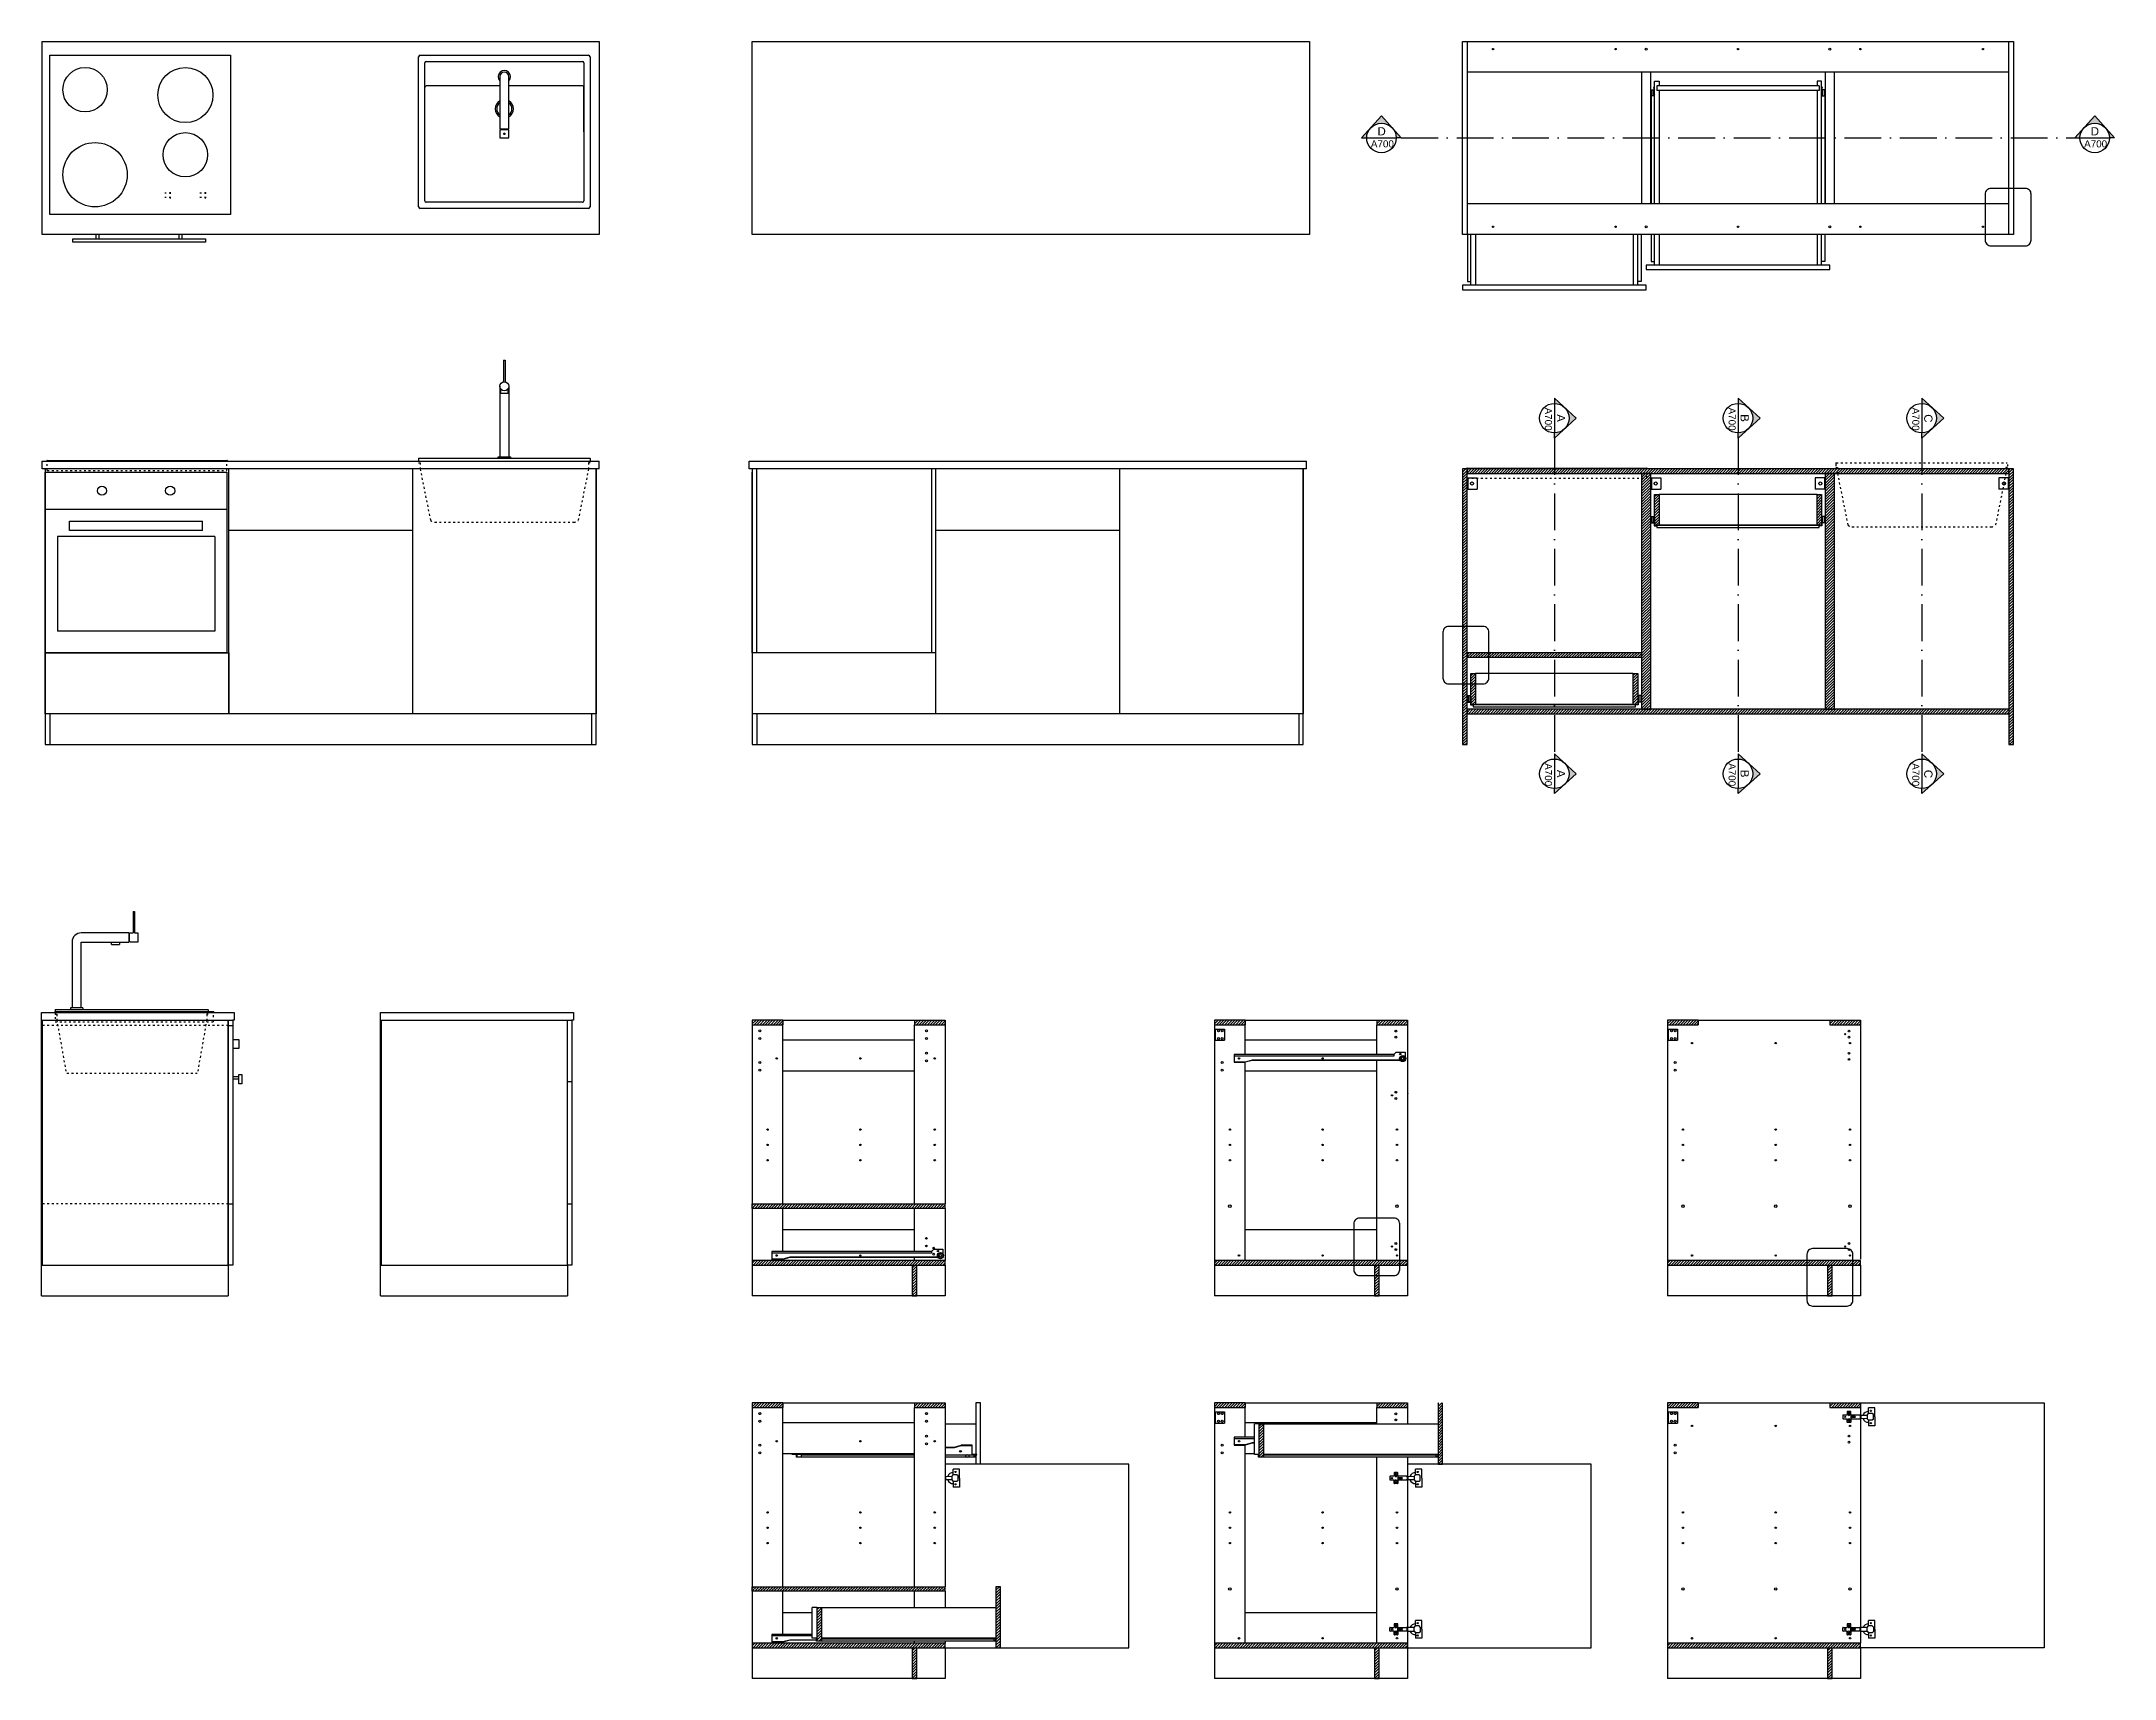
# Model space of a CAD drawing. Header units: millimetres. Extents: x 1264 to 4171, y 1322 to 2568.
# Drawn here: x 1264 to 1941, y 1533 to 2067 of the extents above; entities that cross this region are included whole.
import ezdxf

# ---------------------------------------------------------------- set-up
doc = ezdxf.new("R2010")
doc.units = ezdxf.units.MM
doc.linetypes.add('ACAD_ISO03W100', pattern=[30, 12, -18])
doc.linetypes.add('ACAD_ISO10W100', pattern=[18, 12, -3, 0, -3])
for name, color, linetype in [('ANNO', 6, 'Continuous'), ('ANNO-TESTO', 6, 'Continuous'), ('CERNIERE E GIUNZIONI', 2, 'Continuous'), ('SEZIONE', 12, 'Continuous'), ('STRUTTURA', 3, 'Continuous')]:
    doc.layers.add(name, color=color, linetype=linetype)
doc.styles.get("Standard").update_dxf_attribs({"font": 'arial.ttf'})
pattern_1 = [(45, (-600.90307, 75.7806), (-0.4490128, 0.4490128), [])]
pattern_2 = [(45, (-1042.90306, -104.2194), (-0.4490128, 0.4490128), [])]
pattern_3 = [(45, (-891.9031, -104.2194), (-0.4490128, 0.4490128), [])]
pattern_4 = [(45, (-743.9031, -229.2194), (-0.4490128, 0.4490128), [])]
pattern_5 = [(45, (-1042.90306, -229.2194), (-0.4490128, 0.4490128), [])]
pattern_6 = [(45, (-891.9031, -229.2194), (-0.4490128, 0.4490128), [])]
pattern_7 = [(45, (-1064.98484, -160.0421), (-0.4490128, 0.4490128), [])]
pattern_8 = [(45, (-920.5452, -100.0421), (-0.4490128, 0.4490128), [])]
pattern_9 = [(45, (-743.9031, -104.2194), (-0.4490128, 0.4490128), [])]

msp = doc.modelspace()

# ---------------------------------------------------------------- texts
at = {"layer": 'ANNO', "attachment_point": 1}
for s, width, heights, insert, char_height in [('D', 58.0924, [0], (1700.7, 2039.19), 2.69), ('D', 58.0924, [0], (1933.69, 2039.19), 2.69), ('A700', 41.4979, [14.31], (1698.54, 2034.89), 2.304), ('A700', 41.4979, [14.31], (1931.53, 2034.89), 2.304)]:
    msp.add_mtext_dynamic_manual_height_columns(s, width=width, gutter_width=1, heights=heights, dxfattribs=dict(at, insert=insert, char_height=char_height))
at = {"layer": 'ANNO', "attachment_point": 1, "rotation": 270}
for s, width, heights, insert, char_height in [('A700', 41.4979, [14.31], (1757.68, 1947.62), 2.304), ('A', 58.0924, [0], (1761.98, 1945.46), 2.69), ('A700', 41.4979, [14.31], (1817.68, 1947.62), 2.304), ('B', 58.0924, [0], (1821.98, 1945.46), 2.69), ('A700', 41.4979, [14.31], (1877.68, 1947.62), 2.304), ('C', 58.0924, [0], (1881.98, 1945.46), 2.69), ('A700', 41.4979, [14.31], (1757.68, 1831.5), 2.304), ('A', 58.0924, [0], (1761.98, 1829.34), 2.69), ('A700', 41.4979, [14.31], (1817.68, 1831.5), 2.304), ('B', 58.0924, [0], (1821.98, 1829.34), 2.69), ('A700', 41.4979, [14.31], (1877.68, 1831.5), 2.304), ('C', 58.0924, [0], (1881.98, 1829.34), 2.69)]:
    msp.add_mtext_dynamic_manual_height_columns(s, width=width, gutter_width=1, heights=heights, dxfattribs=dict(at, insert=insert, char_height=char_height))

# ---------------------------------------------------------------- hatches: boundary and pattern name
at = {"layer": 'ANNO'}
h = msp.add_hatch(color=256, dxfattribs=at)
h.dxf.hatch_style = 1
h.paths.add_polyline_path([(1708.47, 2035.68), (1705.71, 2038.74, -0.173502), (1706.81, 2035.68)])
h.paths.add_polyline_path([(1701.99, 2040.5, -0.200178), (1705.41, 2039.07), (1701.99, 2042.86), (1698.43, 2038.92, -0.211497)])
h.paths.add_polyline_path([(1697.18, 2035.68, -0.186388), (1698.43, 2038.92), (1695.47, 2035.68)])
h = msp.add_hatch(color=256, dxfattribs=at)
h.dxf.hatch_style = 1
h.paths.add_polyline_path([(1941.46, 2035.68), (1938.71, 2038.74, -0.173502), (1939.8, 2035.68)])
h.paths.add_polyline_path([(1934.99, 2040.5, -0.200178), (1938.41, 2039.07), (1934.99, 2042.86), (1931.42, 2038.92, -0.211497)])
h.paths.add_polyline_path([(1930.17, 2035.68, -0.186388), (1931.42, 2038.92), (1928.47, 2035.68)])
h = msp.add_hatch(color=256, dxfattribs=at)
h.dxf.hatch_style = 1
h.paths.add_polyline_path([(1758.47, 1937.69), (1761.52, 1940.45, -0.173502), (1758.47, 1939.35)])
h.paths.add_polyline_path([(1763.28, 1944.17, -0.200178), (1761.86, 1940.75), (1765.65, 1944.17), (1761.7, 1947.73, -0.211497)])
h.paths.add_polyline_path([(1758.47, 1948.98, -0.186388), (1761.7, 1947.73), (1758.47, 1950.69)])
h = msp.add_hatch(color=256, dxfattribs=at)
h.dxf.hatch_style = 1
h.paths.add_polyline_path([(1818.47, 1937.69), (1821.52, 1940.45, -0.173502), (1818.47, 1939.35)])
h.paths.add_polyline_path([(1823.28, 1944.17, -0.200178), (1821.86, 1940.75), (1825.65, 1944.17), (1821.7, 1947.73, -0.211497)])
h.paths.add_polyline_path([(1818.47, 1948.98, -0.186388), (1821.7, 1947.73), (1818.47, 1950.69)])
h = msp.add_hatch(color=256, dxfattribs=at)
h.dxf.hatch_style = 1
h.paths.add_polyline_path([(1878.47, 1937.69), (1881.52, 1940.45, -0.173502), (1878.47, 1939.35)])
h.paths.add_polyline_path([(1883.28, 1944.17, -0.200178), (1881.86, 1940.75), (1885.65, 1944.17), (1881.7, 1947.73, -0.211497)])
h.paths.add_polyline_path([(1878.47, 1948.98, -0.186388), (1881.7, 1947.73), (1878.47, 1950.69)])
h = msp.add_hatch(color=256, dxfattribs=at)
h.dxf.hatch_style = 1
h.paths.add_polyline_path([(1758.47, 1821.57), (1761.52, 1824.33, -0.173502), (1758.47, 1823.23)])
h.paths.add_polyline_path([(1763.28, 1828.05, -0.200178), (1761.86, 1824.63), (1765.65, 1828.05), (1761.7, 1831.61, -0.211497)])
h.paths.add_polyline_path([(1758.47, 1832.86, -0.186388), (1761.7, 1831.61), (1758.47, 1834.57)])
h = msp.add_hatch(color=256, dxfattribs=at)
h.dxf.hatch_style = 1
h.paths.add_polyline_path([(1818.47, 1821.57), (1821.52, 1824.33, -0.173502), (1818.47, 1823.23)])
h.paths.add_polyline_path([(1823.28, 1828.05, -0.200178), (1821.86, 1824.63), (1825.65, 1828.05), (1821.7, 1831.61, -0.211497)])
h.paths.add_polyline_path([(1818.47, 1832.86, -0.186388), (1821.7, 1831.61), (1818.47, 1834.57)])
h = msp.add_hatch(color=256, dxfattribs=at)
h.dxf.hatch_style = 1
h.paths.add_polyline_path([(1878.47, 1821.57), (1881.52, 1824.33, -0.173502), (1878.47, 1823.23)])
h.paths.add_polyline_path([(1883.28, 1828.05, -0.200178), (1881.86, 1824.63), (1885.65, 1828.05), (1881.7, 1831.61, -0.211497)])
h.paths.add_polyline_path([(1878.47, 1832.86, -0.186388), (1881.7, 1831.61), (1878.47, 1834.57)])
at = {"layer": 'STRUTTURA'}
h = msp.add_hatch(dxfattribs=at)
h.set_pattern_fill('ANSI31', color=256, scale=0.2)
h.set_pattern_definition(pattern_1)
h.paths.add_polyline_path([(1729.97, 1847.59), (1729.97, 1927.59), (1728.47, 1927.59), (1728.47, 1837.59), (1729.97, 1837.59)])
h = msp.add_hatch(dxfattribs=at)
h.set_pattern_fill('ANSI31', color=256, scale=0.2)
h.set_pattern_definition(pattern_1)
h.paths.add_polyline_path([(1906.97, 1926.09), (1906.97, 1927.59), (1729.97, 1927.59), (1729.97, 1926.09)])
h = msp.add_hatch(dxfattribs=at)
h.set_pattern_fill('ANSI31', color=256, scale=0.2)
h.set_pattern_definition(pattern_1)
h.paths.add_polyline_path([(1786.97, 1849.09), (1789.97, 1849.09), (1789.97, 1926.09), (1786.97, 1926.09)])
h = msp.add_hatch(dxfattribs=at)
h.set_pattern_fill('ANSI31', color=256, scale=0.2)
h.set_pattern_definition(pattern_1)
h.paths.add_polyline_path([(1849.97, 1926.09), (1846.97, 1926.09), (1846.97, 1849.09), (1849.97, 1849.09)])
h = msp.add_hatch(dxfattribs=at)
h.set_pattern_fill('ANSI31', color=256, scale=0.2)
h.set_pattern_definition(pattern_1)
h.paths.add_polyline_path([(1908.47, 1927.59), (1906.97, 1927.59), (1906.97, 1837.59), (1908.47, 1837.59)])
h = msp.add_hatch(dxfattribs=at)
h.set_pattern_fill('ANSI31', color=256, scale=0.2)
h.set_pattern_definition([(45, (-540.9031, 134.2806), (-0.4490128, 0.4490128), [])])
h.paths.add_polyline_path([(1791.17, 1911.69), (1791.17, 1909.29), (1792.67, 1909.29), (1792.67, 1919.29), (1791.17, 1919.29)])
h.paths.add_polyline_path([(1845.77, 1919.29), (1844.27, 1919.29), (1844.27, 1909.29), (1845.77, 1909.29), (1845.77, 1911.69)])
h = msp.add_hatch(color=256, dxfattribs=at)
h.dxf.hatch_style = 1
h.paths.add_polyline_path([(1818.47, 1909.29), (1791.17, 1909.29), (1791.17, 1909.09), (1818.47, 1909.09)])
h = msp.add_hatch(color=256, dxfattribs=at)
h.dxf.hatch_style = 1
h.paths.add_polyline_path([(1845.77, 1909.29), (1818.47, 1909.29), (1818.47, 1909.09), (1845.77, 1909.09)])
h = msp.add_hatch(dxfattribs=at)
h.set_pattern_fill('ANSI31', color=256, scale=0.2)
h.set_pattern_definition(pattern_1)
h.paths.add_polyline_path([(1786.97, 1866.09), (1786.97, 1867.59), (1729.97, 1867.59), (1729.97, 1866.09)])
h = msp.add_hatch(dxfattribs=at)
h.set_pattern_fill('ANSI31', color=256, scale=0.2)
h.set_pattern_definition(pattern_1)
h.paths.add_polyline_path([(1731.17, 1853.19), (1731.17, 1850.79), (1732.67, 1850.79), (1732.67, 1860.79), (1731.17, 1860.79)])
h.paths.add_polyline_path([(1785.77, 1860.79), (1784.27, 1860.79), (1784.27, 1850.79), (1785.77, 1850.79), (1785.77, 1853.19)])
h = msp.add_hatch(dxfattribs=at)
h.set_pattern_fill('ANSI31', color=256, scale=0.2)
h.set_pattern_definition(pattern_1)
h.paths.add_polyline_path([(1906.97, 1849.09), (1729.97, 1849.09), (1729.97, 1847.59), (1906.97, 1847.59)])
h = msp.add_hatch(color=256, dxfattribs=at)
h.dxf.hatch_style = 1
h.paths.add_polyline_path([(1758.47, 1850.79), (1731.17, 1850.79), (1731.17, 1850.59), (1758.47, 1850.59)])
h = msp.add_hatch(color=256, dxfattribs=at)
h.dxf.hatch_style = 1
h.paths.add_polyline_path([(1785.77, 1850.79), (1758.47, 1850.79), (1758.47, 1850.59), (1785.77, 1850.59)])
h = msp.add_hatch(dxfattribs=at)
h.set_pattern_fill('ANSI31', color=256, scale=0.2)
h.set_pattern_definition(pattern_2)
h.paths.add_polyline_path([(1496.47, 1747.59), (1496.47, 1746.09), (1506.47, 1746.09), (1506.47, 1747.59)])
h = msp.add_hatch(dxfattribs=at)
h.set_pattern_fill('ANSI31', color=256, scale=0.2)
h.set_pattern_definition(pattern_2)
h.paths.add_polyline_path([(1559.47, 1746.09), (1559.47, 1747.59), (1549.47, 1747.59), (1549.47, 1746.09)])
h = msp.add_hatch(dxfattribs=at)
h.set_pattern_fill('ANSI31', color=256, scale=0.2)
h.set_pattern_definition(pattern_3)
h.paths.add_polyline_path([(1647.47, 1747.59), (1647.47, 1746.09), (1657.47, 1746.09), (1657.47, 1747.59)])
h = msp.add_hatch(dxfattribs=at)
h.set_pattern_fill('ANSI31', color=256, scale=0.2)
h.set_pattern_definition(pattern_3)
h.paths.add_polyline_path([(1710.47, 1746.09), (1710.47, 1747.59), (1700.47, 1747.59), (1700.47, 1746.09)])
h = msp.add_hatch(dxfattribs=at)
h.set_pattern_fill('ANSI31', color=256, scale=0.2)
h.set_pattern_definition(pattern_9)
h.paths.add_polyline_path([(1795.47, 1747.59), (1795.47, 1746.09), (1805.47, 1746.09), (1805.47, 1747.59)])
h = msp.add_hatch(dxfattribs=at)
h.set_pattern_fill('ANSI31', color=256, scale=0.2)
h.set_pattern_definition(pattern_9)
h.paths.add_polyline_path([(1858.47, 1746.09), (1858.47, 1747.59), (1848.47, 1747.59), (1848.47, 1746.09)])
h = msp.add_hatch(dxfattribs=at)
h.set_pattern_fill('ANSI31', color=256, scale=0.2)
h.set_pattern_definition(pattern_2)
h.paths.add_polyline_path([(1496.47, 1687.59), (1496.47, 1686.09), (1559.47, 1686.09), (1559.47, 1687.59)])
h = msp.add_hatch(dxfattribs=at)
h.set_pattern_fill('ANSI31', color=256, scale=0.2)
h.set_pattern_definition(pattern_2)
h.paths.add_polyline_path([(1559.47, 1667.59), (1559.47, 1669.09), (1496.47, 1669.09), (1496.47, 1667.59)])
h = msp.add_hatch(dxfattribs=at)
h.set_pattern_fill('ANSI31', color=256, scale=0.2)
h.set_pattern_definition(pattern_2)
h.paths.add_polyline_path([(1550.22, 1667.59), (1548.72, 1667.59), (1548.72, 1657.59), (1550.22, 1657.59)])
h = msp.add_hatch(dxfattribs=at)
h.set_pattern_fill('ANSI31', color=256, scale=0.2)
h.set_pattern_definition(pattern_3)
h.paths.add_polyline_path([(1710.47, 1667.59), (1710.47, 1669.09), (1647.47, 1669.09), (1647.47, 1667.59)])
h = msp.add_hatch(dxfattribs=at)
h.set_pattern_fill('ANSI31', color=256, scale=0.2)
h.set_pattern_definition(pattern_3)
h.paths.add_polyline_path([(1701.22, 1667.59), (1699.72, 1667.59), (1699.72, 1657.59), (1701.22, 1657.59)])
h = msp.add_hatch(dxfattribs=at)
h.set_pattern_fill('ANSI31', color=256, scale=0.2)
h.set_pattern_definition(pattern_9)
h.paths.add_polyline_path([(1858.47, 1667.59), (1858.47, 1669.09), (1795.47, 1669.09), (1795.47, 1667.59)])
h = msp.add_hatch(dxfattribs=at)
h.set_pattern_fill('ANSI31', color=256, scale=0.2)
h.set_pattern_definition(pattern_9)
h.paths.add_polyline_path([(1849.22, 1667.59), (1847.72, 1667.59), (1847.72, 1657.59), (1849.22, 1657.59)])
h = msp.add_hatch(dxfattribs=at)
h.set_pattern_fill('ANSI31', color=256, scale=0.2)
h.set_pattern_definition(pattern_5)
h.paths.add_polyline_path([(1496.47, 1622.59), (1496.47, 1621.09), (1506.47, 1621.09), (1506.47, 1622.59)])
h = msp.add_hatch(dxfattribs=at)
h.set_pattern_fill('ANSI31', color=256, scale=0.2)
h.set_pattern_definition(pattern_5)
h.paths.add_polyline_path([(1559.47, 1621.09), (1559.47, 1622.59), (1549.47, 1622.59), (1549.47, 1621.09)])
h = msp.add_hatch(dxfattribs=at)
h.set_pattern_fill('ANSI31', color=256, scale=0.2)
h.set_pattern_definition(pattern_6)
h.paths.add_polyline_path([(1647.47, 1622.59), (1647.47, 1621.09), (1657.47, 1621.09), (1657.47, 1622.59)])
h = msp.add_hatch(dxfattribs=at)
h.set_pattern_fill('ANSI31', color=256, scale=0.2)
h.set_pattern_definition(pattern_6)
h.paths.add_polyline_path([(1710.47, 1621.09), (1710.47, 1622.59), (1700.47, 1622.59), (1700.47, 1621.09)])
h = msp.add_hatch(dxfattribs=at)
h.set_pattern_fill('ANSI31', color=256, scale=0.2)
h.set_pattern_definition(pattern_8)
h.paths.add_polyline_path([(1720.47, 1605.79), (1720.82, 1605.79), (1720.82, 1605.59), (1720.47, 1605.59), (1720.47, 1602.59), (1721.97, 1602.59), (1721.97, 1622.59), (1720.47, 1622.59)])
h = msp.add_hatch(dxfattribs=at)
h.set_pattern_fill('ANSI31', color=256, scale=0.2)
h.set_pattern_definition(pattern_4)
h.paths.add_polyline_path([(1795.47, 1622.59), (1795.47, 1621.09), (1805.47, 1621.09), (1805.47, 1622.59)])
h = msp.add_hatch(dxfattribs=at)
h.set_pattern_fill('ANSI31', color=256, scale=0.2)
h.set_pattern_definition(pattern_4)
h.paths.add_polyline_path([(1858.47, 1621.09), (1858.47, 1622.59), (1848.47, 1622.59), (1848.47, 1621.09)])
h = msp.add_hatch(dxfattribs=at)
h.set_pattern_fill('ANSI31', color=256, scale=0.2)
h.set_pattern_definition(pattern_8)
h.paths.add_polyline_path([(1663.47, 1615.79), (1661.97, 1615.79), (1661.97, 1604.94), (1663.47, 1604.94)])
h = msp.add_hatch(color=256, dxfattribs=at)
h.dxf.hatch_style = 1
h.paths.add_polyline_path([(1720.82, 1605.79), (1663.47, 1605.79), (1663.47, 1605.59), (1719.79, 1605.59), (1720.82, 1605.59)])
h = msp.add_hatch(dxfattribs=at)
h.set_pattern_fill('ANSI31', color=256, scale=0.2)
h.set_pattern_definition(pattern_5)
h.paths.add_polyline_path([(1496.47, 1562.59), (1496.47, 1561.09), (1559.47, 1561.09), (1559.47, 1562.59)])
h = msp.add_hatch(dxfattribs=at)
h.set_pattern_fill('ANSI31', color=256, scale=0.2)
h.set_pattern_definition(pattern_7)
h.paths.add_polyline_path([(1576.03, 1545.79), (1576.38, 1545.79), (1576.38, 1545.59), (1576.03, 1545.59), (1576.03, 1542.59), (1577.53, 1542.59), (1577.53, 1562.59), (1576.03, 1562.59)])
h = msp.add_hatch(dxfattribs=at)
h.set_pattern_fill('ANSI31', color=256, scale=0.2)
h.set_pattern_definition(pattern_7)
h.paths.add_polyline_path([(1519.03, 1555.79), (1517.53, 1555.79), (1517.53, 1544.94), (1519.03, 1544.94)])
h = msp.add_hatch(dxfattribs=at)
h.set_pattern_fill('ANSI31', color=256, scale=0.2)
h.set_pattern_definition(pattern_5)
h.paths.add_polyline_path([(1559.47, 1542.59), (1559.47, 1544.09), (1496.47, 1544.09), (1496.47, 1542.59)])
h = msp.add_hatch(color=256, dxfattribs=at)
h.dxf.hatch_style = 1
h.paths.add_polyline_path([(1576.38, 1545.79), (1519.03, 1545.79), (1519.03, 1545.59), (1575.35, 1545.59), (1576.38, 1545.59)])
h = msp.add_hatch(dxfattribs=at)
h.set_pattern_fill('ANSI31', color=256, scale=0.2)
h.set_pattern_definition(pattern_6)
h.paths.add_polyline_path([(1710.47, 1542.59), (1710.47, 1544.09), (1647.47, 1544.09), (1647.47, 1542.59)])
h = msp.add_hatch(dxfattribs=at)
h.set_pattern_fill('ANSI31', color=256, scale=0.2)
h.set_pattern_definition(pattern_4)
h.paths.add_polyline_path([(1858.47, 1542.59), (1858.47, 1544.09), (1795.47, 1544.09), (1795.47, 1542.59)])
h = msp.add_hatch(dxfattribs=at)
h.set_pattern_fill('ANSI31', color=256, scale=0.2)
h.set_pattern_definition(pattern_5)
h.paths.add_polyline_path([(1550.22, 1542.59), (1548.72, 1542.59), (1548.72, 1532.59), (1550.22, 1532.59)])
h = msp.add_hatch(dxfattribs=at)
h.set_pattern_fill('ANSI31', color=256, scale=0.2)
h.set_pattern_definition(pattern_6)
h.paths.add_polyline_path([(1701.22, 1542.59), (1699.72, 1542.59), (1699.72, 1532.59), (1701.22, 1532.59)])
h = msp.add_hatch(dxfattribs=at)
h.set_pattern_fill('ANSI31', color=256, scale=0.2)
h.set_pattern_definition(pattern_4)
h.paths.add_polyline_path([(1849.22, 1542.59), (1847.72, 1542.59), (1847.72, 1532.59), (1849.22, 1532.59)])

# ---------------------------------------------------------------- linework, layer by layer
at = {"layer": 'ANNO'}
for p, q in [((1701.99, 2042.86), (1695.47, 2035.68)), ((1701.99, 2042.86), (1708.47, 2035.68)), ((1934.99, 2042.86), (1928.47, 2035.68)), ((1934.99, 2042.86), (1941.46, 2035.68)), ((1695.47, 2035.68), (1697.18, 2035.68)), ((1697.18, 2035.68), (1706.81, 2035.68)), ((1708.47, 2035.68), (1706.81, 2035.68)), ((1928.47, 2035.68), (1930.17, 2035.68)), ((1930.17, 2035.68), (1939.8, 2035.68)), ((1941.46, 2035.68), (1939.8, 2035.68)), ((1765.65, 1944.17), (1758.47, 1950.69)), ((1758.47, 1950.69), (1758.47, 1948.98)), ((1825.65, 1944.17), (1818.47, 1950.69)), ((1818.47, 1950.69), (1818.47, 1948.98)), ((1885.65, 1944.17), (1878.47, 1950.69)), ((1878.47, 1950.69), (1878.47, 1948.98)), ((1758.47, 1948.98), (1758.47, 1939.35)), ((1765.65, 1944.17), (1758.47, 1937.69)), ((1818.47, 1948.98), (1818.47, 1939.35)), ((1825.65, 1944.17), (1818.47, 1937.69)), ((1878.47, 1948.98), (1878.47, 1939.35)), ((1885.65, 1944.17), (1878.47, 1937.69)), ((1758.47, 1937.69), (1758.47, 1939.35)), ((1818.47, 1937.69), (1818.47, 1939.35)), ((1878.47, 1937.69), (1878.47, 1939.35)), ((1765.65, 1828.05), (1758.47, 1834.57)), ((1758.47, 1834.57), (1758.47, 1832.86)), ((1758.47, 1832.86), (1758.47, 1823.23)), ((1825.65, 1828.05), (1818.47, 1834.57)), ((1818.47, 1834.57), (1818.47, 1832.86)), ((1818.47, 1832.86), (1818.47, 1823.23)), ((1885.65, 1828.05), (1878.47, 1834.57)), ((1878.47, 1834.57), (1878.47, 1832.86)), ((1878.47, 1832.86), (1878.47, 1823.23)), ((1765.65, 1828.05), (1758.47, 1821.57)), ((1758.47, 1821.57), (1758.47, 1823.23)), ((1825.65, 1828.05), (1818.47, 1821.57)), ((1818.47, 1821.57), (1818.47, 1823.23)), ((1885.65, 1828.05), (1878.47, 1821.57)), ((1878.47, 1821.57), (1878.47, 1823.23))]:
    msp.add_line(p, q, dxfattribs=at)
for points in [[(1901.08, 2000.46), (1912.33, 2000.46, 0.414214), (1914.21, 2002.33), (1914.21, 2017.33, 0.414214), (1912.33, 2019.21), (1901.08, 2019.21, 0.414214), (1899.21, 2017.33), (1899.21, 2002.33, 0.414214)], [(1723.96, 1857.43), (1735.21, 1857.43, 0.414214), (1737.09, 1859.3), (1737.09, 1874.3, 0.414214), (1735.21, 1876.18), (1723.96, 1876.18, 0.414214), (1722.09, 1874.3), (1722.09, 1859.3, 0.414214)], [(1694.84, 1664.21), (1706.09, 1664.21, 0.414214), (1707.97, 1666.08), (1707.97, 1681.08, 0.414214), (1706.09, 1682.96), (1694.84, 1682.96, 0.414214), (1692.97, 1681.08), (1692.97, 1666.08, 0.414214)], [(1842.84, 1654.23), (1854.09, 1654.23, 0.414214), (1855.97, 1656.11), (1855.97, 1671.11, 0.414214), (1854.09, 1672.98), (1842.84, 1672.98, 0.414214), (1840.97, 1671.11), (1840.97, 1656.11, 0.414214)]]:
    msp.add_lwpolyline(points, format="xyb", close=True, dxfattribs=at)
for centre in [(1701.99, 2035.68), (1934.99, 2035.68), (1758.47, 1944.17), (1818.47, 1944.17), (1878.47, 1944.17), (1758.47, 1828.05), (1818.47, 1828.05), (1878.47, 1828.05)]:
    msp.add_circle(centre, 4.82, dxfattribs=at)
at = {"layer": 'ANNO-TESTO', "linetype": 'ACAD_ISO10W100'}
for p, q in [((1708.47, 2035.68), (1928.47, 2035.68)), ((1758.47, 1937.69), (1758.47, 1834.57)), ((1818.47, 1937.69), (1818.47, 1834.57)), ((1878.47, 1937.69), (1878.47, 1834.57))]:
    msp.add_line(p, q, dxfattribs=at)
at = {"layer": 'CERNIERE E GIUNZIONI'}
for p, q in [((1817.97, 2052.68), (1817.97, 2052.78)), ((1817.97, 2052.78), (1818.97, 2052.78)), ((1818.97, 2052.78), (1818.97, 2052.68)), ((1790.07, 2051.21), (1790.27, 2051.41)), ((1790.07, 2049.61), (1790.07, 2051.21)), ((1790.27, 2049.41), (1790.07, 2049.61)), ((1791.17, 2049.41), (1790.07, 2049.41)), ((1790.07, 2049.41), (1790.07, 2014.18)), ((1790.27, 2051.41), (1790.87, 2051.41)), ((1790.27, 2051.41), (1790.27, 2049.41)), ((1790.87, 2049.41), (1790.27, 2049.41)), ((1790.87, 2051.41), (1790.87, 2049.41)), ((1791.17, 2050.91), (1790.87, 2051.41)), ((1791.17, 2049.91), (1790.87, 2049.41)), ((1845.77, 2050.91), (1846.07, 2051.41)), ((1845.77, 2049.91), (1846.07, 2049.41)), ((1845.77, 2049.41), (1846.87, 2049.41)), ((1846.67, 2051.41), (1846.07, 2051.41)), ((1846.07, 2051.41), (1846.07, 2049.41)), ((1846.07, 2049.41), (1846.67, 2049.41)), ((1846.87, 2051.21), (1846.67, 2051.41)), ((1846.67, 2051.41), (1846.67, 2049.41)), ((1846.67, 2049.41), (1846.87, 2049.61)), ((1846.87, 2049.61), (1846.87, 2051.21)), ((1846.87, 2049.41), (1846.87, 2014.18)), ((1730.07, 2004.18), (1730.07, 1988.77)), ((1786.87, 2004.18), (1786.87, 1988.77)), ((1790.07, 2004.18), (1790.07, 1995.33)), ((1846.87, 2004.18), (1846.87, 1995.33)), ((1790.07, 1995.33), (1791.17, 1995.33)), ((1846.87, 1995.33), (1845.77, 1995.33)), ((1730.07, 1988.77), (1731.17, 1988.77)), ((1786.87, 1988.77), (1785.77, 1988.77)), ((1729.97, 1924.67), (1733.22, 1924.67)), ((1730.17, 1924.67), (1730.17, 1921.02)), ((1733.22, 1924.67), (1733.22, 1921.02)), ((1789.97, 1924.67), (1793.22, 1924.67)), ((1790.17, 1924.67), (1790.17, 1921.02)), ((1793.22, 1924.67), (1793.22, 1921.02)), ((1846.97, 1924.67), (1843.72, 1924.67)), ((1843.72, 1924.67), (1843.72, 1921.02)), ((1846.77, 1924.67), (1846.77, 1921.02)), ((1906.97, 1924.67), (1903.72, 1924.67)), ((1903.72, 1924.67), (1903.72, 1921.02)), ((1906.77, 1924.67), (1906.77, 1921.02)), ((1729.97, 1921.02), (1733.22, 1921.02)), ((1789.97, 1921.02), (1793.22, 1921.02)), ((1846.97, 1921.02), (1843.72, 1921.02)), ((1906.97, 1921.02), (1903.72, 1921.02)), ((1790.07, 1911.87), (1790.27, 1912.07)), ((1790.07, 1910.27), (1790.07, 1911.87)), ((1790.27, 1912.07), (1790.87, 1912.07)), ((1790.27, 1912.07), (1790.27, 1910.07)), ((1790.87, 1912.07), (1790.87, 1910.07)), ((1791.17, 1911.57), (1790.87, 1912.07)), ((1791.17, 1910.57), (1790.87, 1910.07)), ((1791.07, 1910.4), (1791.07, 1910.07)), ((1791.07, 1909.97), (1791.07, 1909.04)), ((1791.09, 1911.69), (1791.17, 1911.69)), ((1791.17, 1911.69), (1791.17, 1909.09)), ((1845.77, 1911.57), (1846.07, 1912.07)), ((1845.84, 1911.69), (1845.77, 1911.69)), ((1845.77, 1911.69), (1845.77, 1909.09)), ((1845.77, 1910.57), (1846.07, 1910.07)), ((1845.87, 1910.4), (1845.87, 1909.04)), ((1846.67, 1912.07), (1846.07, 1912.07)), ((1846.07, 1912.07), (1846.07, 1910.07)), ((1846.07, 1910.07), (1846.67, 1910.07)), ((1846.87, 1911.87), (1846.67, 1912.07)), ((1846.67, 1912.07), (1846.67, 1910.07)), ((1846.67, 1910.07), (1846.87, 1910.27)), ((1846.87, 1910.27), (1846.87, 1911.87)), ((1791.07, 1909.04), (1791.92, 1909.04)), ((1845.87, 1909.04), (1845.02, 1909.04)), ((1730.07, 1853.37), (1730.27, 1853.57)), ((1730.07, 1851.77), (1730.07, 1853.37)), ((1730.27, 1851.57), (1730.07, 1851.77)), ((1730.27, 1853.57), (1730.87, 1853.57)), ((1730.27, 1853.57), (1730.27, 1851.57)), ((1730.87, 1851.57), (1730.27, 1851.57)), ((1730.87, 1853.57), (1730.87, 1851.57)), ((1731.17, 1853.07), (1730.87, 1853.57)), ((1731.17, 1852.07), (1730.87, 1851.57)), ((1731.07, 1851.9), (1731.07, 1850.54)), ((1731.07, 1850.54), (1731.92, 1850.54)), ((1731.09, 1853.19), (1731.17, 1853.19)), ((1731.17, 1853.19), (1731.17, 1850.59)), ((1785.87, 1850.54), (1785.02, 1850.54)), ((1785.77, 1853.07), (1786.07, 1853.57)), ((1785.84, 1853.19), (1785.77, 1853.19)), ((1785.77, 1853.19), (1785.77, 1850.59)), ((1785.77, 1852.07), (1786.07, 1851.57)), ((1785.87, 1851.9), (1785.87, 1850.54)), ((1786.67, 1853.57), (1786.07, 1853.57)), ((1786.07, 1853.57), (1786.07, 1851.57)), ((1786.07, 1851.57), (1786.67, 1851.57)), ((1786.87, 1853.37), (1786.67, 1853.57)), ((1786.67, 1853.57), (1786.67, 1851.57)), ((1786.67, 1851.57), (1786.87, 1851.77)), ((1786.87, 1851.77), (1786.87, 1853.37)), ((1647.47, 1744.67), (1650.72, 1744.67)), ((1647.47, 1741.02), (1650.72, 1741.02)), ((1647.67, 1744.67), (1647.67, 1741.02)), ((1650.72, 1744.67), (1650.72, 1741.02)), ((1795.47, 1744.67), (1798.72, 1744.67)), ((1795.47, 1741.02), (1798.72, 1741.02)), ((1795.67, 1744.67), (1795.67, 1741.02)), ((1798.72, 1744.67), (1798.72, 1741.02)), ((1653.86, 1736.36), (1653.86, 1733.83)), ((1706, 1736.36), (1653.86, 1736.36)), ((1706, 1735.86), (1653.86, 1735.86)), ((1657.47, 1733.92), (1653.86, 1733.92)), ((1653.86, 1733.83), (1657.47, 1733.83)), ((1659.71, 1734.53), (1657.47, 1733.92)), ((1659.71, 1734.43), (1657.47, 1733.83)), ((1708.08, 1734.53), (1659.71, 1734.53)), ((1708.16, 1734.43), (1659.71, 1734.43)), ((1706.81, 1737.18), (1706, 1736.36)), ((1706, 1736.36), (1706, 1735.86)), ((1706.81, 1737.18), (1709.71, 1737.18)), ((1709.71, 1737.18), (1709.71, 1735.69)), ((1710.72, 1723.58), (1710.72, 1723.63)), ((1710.72, 1722.48), (1710.72, 1722.43)), ((1555.81, 1672.82), (1555, 1672.01)), ((1555.81, 1672.82), (1558.71, 1672.82)), ((1558.71, 1672.82), (1558.71, 1671.34)), ((1502.86, 1672.01), (1502.86, 1669.47)), ((1555, 1672.01), (1502.86, 1672.01)), ((1555, 1671.51), (1502.86, 1671.51)), ((1506.47, 1669.57), (1502.86, 1669.57)), ((1502.86, 1669.47), (1506.47, 1669.47)), ((1508.71, 1670.17), (1506.47, 1669.57)), ((1508.71, 1670.07), (1506.47, 1669.47)), ((1557.08, 1670.17), (1508.71, 1670.17)), ((1557.16, 1670.07), (1508.71, 1670.07)), ((1555, 1672.01), (1555, 1671.51)), ((1647.47, 1619.67), (1650.72, 1619.67)), ((1647.67, 1619.67), (1647.67, 1616.02)), ((1650.72, 1619.67), (1650.72, 1616.02)), ((1795.47, 1619.67), (1798.72, 1619.67)), ((1795.67, 1619.67), (1795.67, 1616.02)), ((1798.72, 1619.67), (1798.72, 1616.02)), ((1852.72, 1618.53), (1852.72, 1617.53)), ((1854.12, 1618.63), (1852.82, 1618.63)), ((1854.12, 1619.73), (1854.12, 1618.63)), ((1855.22, 1619.83), (1854.22, 1619.83)), ((1855.32, 1618.63), (1855.32, 1619.73)), ((1858.72, 1618.63), (1855.32, 1618.63)), ((1855.32, 1618.63), (1855.32, 1617.43)), ((1858.22, 1618.58), (1858.22, 1618.63)), ((1858.72, 1618.58), (1858.22, 1618.58)), ((1858.37, 1618.58), (1858.37, 1617.48)), ((1858.57, 1618.58), (1858.57, 1617.48)), ((1858.72, 1618.58), (1858.72, 1618.63)), ((1858.72, 1618.58), (1860.64, 1618.63)), ((1860.64, 1618.63), (1861.14, 1619.13)), ((1860.64, 1618.63), (1860.64, 1617.43)), ((1861.14, 1619.13), (1861.14, 1620.94)), ((1863.14, 1620.94), (1861.14, 1620.94)), ((1862.31, 1619.13), (1861.14, 1619.13)), ((1862.68, 1618.76), (1862.31, 1619.13)), ((1862.68, 1617.3), (1862.68, 1618.76)), ((1863.14, 1618.03), (1863.14, 1620.94)), ((1569.47, 1612.78), (1569.47, 1612.78)), ((1647.47, 1616.02), (1650.72, 1616.02)), ((1795.47, 1616.02), (1798.72, 1616.02)), ((1852.82, 1617.43), (1854.12, 1617.43)), ((1854.12, 1616.33), (1854.12, 1617.43)), ((1855.22, 1616.23), (1854.22, 1616.23)), ((1855.32, 1618.23), (1856.62, 1618.23)), ((1856.62, 1617.83), (1855.32, 1617.83)), ((1855.32, 1617.43), (1855.32, 1616.33)), ((1855.32, 1617.43), (1858.72, 1617.43)), ((1858.72, 1617.48), (1858.22, 1617.48)), ((1858.22, 1617.48), (1858.22, 1617.43)), ((1858.72, 1617.48), (1858.72, 1617.43)), ((1860.64, 1617.43), (1858.72, 1617.48)), ((1860.64, 1617.43), (1861.14, 1616.93)), ((1861.14, 1616.93), (1861.14, 1615.11)), ((1862.31, 1616.93), (1861.14, 1616.93)), ((1863.14, 1615.11), (1861.14, 1615.11)), ((1862.68, 1617.3), (1862.31, 1616.93)), ((1863.14, 1618.03), (1863.14, 1615.11)), ((1510.87, 1604.84), (1510.87, 1605.79)), ((1512.47, 1605.59), (1512.47, 1606.09)), ((1512.47, 1605.59), (1549.47, 1605.59)), ((1559.47, 1608.19), (1562.47, 1608.19)), ((1559.47, 1608.09), (1562.47, 1608.09)), ((1559.47, 1605.59), (1568.79, 1605.59)), ((1562.47, 1608.19), (1564.71, 1608.79)), ((1562.47, 1608.09), (1564.71, 1608.7)), ((1568.32, 1608.79), (1564.71, 1608.79)), ((1564.71, 1608.7), (1568.32, 1608.7)), ((1568.32, 1605.59), (1568.32, 1608.79)), ((1569.02, 1604.94), (1568.79, 1605.59)), ((1569.37, 1605.34), (1569.37, 1604.94)), ((1569.37, 1605.34), (1569.47, 1605.34)), ((1569.47, 1605.34), (1569.47, 1604.84)), ((1653.86, 1611.36), (1653.86, 1608.83)), ((1660.47, 1611.36), (1653.86, 1611.36)), ((1660.47, 1610.86), (1653.86, 1610.86)), ((1657.47, 1608.92), (1653.86, 1608.92)), ((1653.86, 1608.83), (1657.47, 1608.83)), ((1659.71, 1609.53), (1657.47, 1608.92)), ((1659.71, 1609.43), (1657.47, 1608.83)), ((1660.47, 1609.53), (1659.71, 1609.53)), ((1660.47, 1609.43), (1659.71, 1609.43)), ((1661.87, 1604.84), (1661.87, 1605.79)), ((1663.47, 1605.59), (1719.79, 1605.59)), ((1720.02, 1604.94), (1719.79, 1605.59)), ((1720.37, 1605.34), (1720.37, 1604.94)), ((1720.37, 1605.34), (1720.47, 1605.34)), ((1720.47, 1605.34), (1720.47, 1604.84)), ((1549.47, 1604.84), (1510.87, 1604.84)), ((1569.47, 1604.84), (1559.47, 1604.84)), ((1559.72, 1598.63), (1559.47, 1598.63)), ((1559.72, 1598.58), (1559.47, 1598.58)), ((1559.57, 1598.58), (1559.57, 1597.48)), ((1559.72, 1598.58), (1559.72, 1598.63)), ((1559.72, 1598.58), (1561.64, 1598.63)), ((1561.64, 1598.63), (1562.14, 1599.13)), ((1561.64, 1598.63), (1561.64, 1597.43)), ((1562.14, 1599.13), (1562.14, 1600.94)), ((1564.14, 1600.94), (1562.14, 1600.94)), ((1563.31, 1599.13), (1562.14, 1599.13)), ((1563.68, 1598.76), (1563.31, 1599.13)), ((1563.68, 1597.3), (1563.68, 1598.76)), ((1564.14, 1598.03), (1564.14, 1600.94)), ((1569.37, 1604.94), (1569.02, 1604.94)), ((1720.47, 1604.84), (1661.87, 1604.84)), ((1704.72, 1598.53), (1704.72, 1597.53)), ((1706.12, 1598.63), (1704.82, 1598.63)), ((1706.12, 1599.73), (1706.12, 1598.63)), ((1707.22, 1599.83), (1706.22, 1599.83)), ((1707.32, 1598.63), (1707.32, 1599.73)), ((1710.72, 1598.63), (1707.32, 1598.63)), ((1707.32, 1598.63), (1707.32, 1597.43)), ((1707.32, 1598.23), (1708.62, 1598.23)), ((1710.22, 1598.58), (1710.22, 1598.63)), ((1710.72, 1598.58), (1710.22, 1598.58)), ((1710.37, 1598.58), (1710.37, 1597.48)), ((1710.57, 1598.58), (1710.57, 1597.48)), ((1710.72, 1598.58), (1710.72, 1598.63)), ((1710.72, 1598.58), (1712.64, 1598.63)), ((1712.64, 1598.63), (1713.14, 1599.13)), ((1712.64, 1598.63), (1712.64, 1597.43)), ((1713.14, 1599.13), (1713.14, 1600.94)), ((1715.14, 1600.94), (1713.14, 1600.94)), ((1714.31, 1599.13), (1713.14, 1599.13)), ((1714.68, 1598.76), (1714.31, 1599.13)), ((1714.68, 1597.3), (1714.68, 1598.76)), ((1715.14, 1598.03), (1715.14, 1600.94)), ((1720.37, 1604.94), (1720.02, 1604.94)), ((1559.72, 1597.48), (1559.47, 1597.48)), ((1559.47, 1597.43), (1559.72, 1597.43)), ((1559.72, 1597.48), (1559.72, 1597.43)), ((1561.64, 1597.43), (1559.72, 1597.48)), ((1561.64, 1597.43), (1562.14, 1596.93)), ((1562.14, 1596.93), (1562.14, 1595.11)), ((1563.31, 1596.93), (1562.14, 1596.93)), ((1564.14, 1595.11), (1562.14, 1595.11)), ((1563.68, 1597.3), (1563.31, 1596.93)), ((1564.14, 1598.03), (1564.14, 1595.11)), ((1704.82, 1597.43), (1706.12, 1597.43)), ((1706.12, 1596.33), (1706.12, 1597.43)), ((1707.22, 1596.23), (1706.22, 1596.23)), ((1708.62, 1597.83), (1707.32, 1597.83)), ((1707.32, 1597.43), (1707.32, 1596.33)), ((1707.32, 1597.43), (1710.72, 1597.43)), ((1710.72, 1597.48), (1710.22, 1597.48)), ((1710.22, 1597.48), (1710.22, 1597.43)), ((1710.72, 1597.48), (1710.72, 1597.43)), ((1712.64, 1597.43), (1710.72, 1597.48)), ((1712.64, 1597.43), (1713.14, 1596.93)), ((1713.14, 1596.93), (1713.14, 1595.11)), ((1714.31, 1596.93), (1713.14, 1596.93)), ((1715.14, 1595.11), (1713.14, 1595.11)), ((1714.68, 1597.3), (1714.31, 1596.93)), ((1715.14, 1598.03), (1715.14, 1595.11)), ((1713.14, 1549.76), (1713.14, 1551.58)), ((1715.14, 1551.58), (1713.14, 1551.58)), ((1715.14, 1548.66), (1715.14, 1551.58)), ((1861.14, 1549.76), (1861.14, 1551.58)), ((1863.14, 1551.58), (1861.14, 1551.58)), ((1863.14, 1548.66), (1863.14, 1551.58)), ((1502.86, 1547.01), (1502.86, 1544.47)), ((1516.03, 1547.01), (1502.86, 1547.01)), ((1516.03, 1546.51), (1502.86, 1546.51)), ((1506.47, 1544.57), (1502.86, 1544.57)), ((1502.86, 1544.47), (1506.47, 1544.47)), ((1508.71, 1545.17), (1506.47, 1544.57)), ((1508.71, 1545.07), (1506.47, 1544.47)), ((1517.43, 1545.17), (1508.71, 1545.17)), ((1517.43, 1545.07), (1508.71, 1545.07)), ((1517.43, 1544.84), (1517.43, 1545.79)), ((1576.03, 1544.84), (1517.43, 1544.84)), ((1519.03, 1545.59), (1575.35, 1545.59)), ((1575.58, 1544.94), (1575.35, 1545.59)), ((1575.93, 1544.94), (1575.58, 1544.94)), ((1575.93, 1545.34), (1575.93, 1544.94)), ((1575.93, 1545.34), (1576.03, 1545.34)), ((1576.03, 1545.34), (1576.03, 1544.84)), ((1704.72, 1548.16), (1704.72, 1549.16)), ((1704.82, 1549.26), (1706.12, 1549.26)), ((1706.12, 1548.06), (1704.82, 1548.06)), ((1706.12, 1550.36), (1706.12, 1549.26)), ((1706.12, 1546.96), (1706.12, 1548.06)), ((1707.22, 1550.46), (1706.22, 1550.46)), ((1707.22, 1546.86), (1706.22, 1546.86)), ((1707.32, 1549.26), (1707.32, 1550.36)), ((1707.32, 1549.26), (1710.72, 1549.26)), ((1707.32, 1548.06), (1707.32, 1549.26)), ((1708.62, 1548.86), (1707.32, 1548.86)), ((1707.32, 1548.46), (1708.62, 1548.46)), ((1707.32, 1548.06), (1707.32, 1546.96)), ((1710.72, 1548.06), (1707.32, 1548.06)), ((1710.22, 1549.21), (1710.22, 1549.26)), ((1710.72, 1549.21), (1710.22, 1549.21)), ((1710.72, 1548.11), (1710.22, 1548.11)), ((1710.22, 1548.11), (1710.22, 1548.06)), ((1710.37, 1548.11), (1710.37, 1549.21)), ((1710.57, 1548.11), (1710.57, 1549.21)), ((1710.72, 1549.21), (1710.72, 1549.26)), ((1712.64, 1549.26), (1710.72, 1549.21)), ((1710.72, 1548.11), (1710.72, 1548.06)), ((1710.72, 1548.11), (1712.64, 1548.06)), ((1712.64, 1549.26), (1713.14, 1549.76)), ((1712.64, 1548.06), (1712.64, 1549.26)), ((1712.64, 1548.06), (1713.14, 1547.56)), ((1714.31, 1549.76), (1713.14, 1549.76)), ((1713.14, 1547.56), (1713.14, 1545.74)), ((1714.31, 1547.56), (1713.14, 1547.56)), ((1715.14, 1545.74), (1713.14, 1545.74)), ((1714.68, 1549.39), (1714.31, 1549.76)), ((1714.68, 1547.93), (1714.31, 1547.56)), ((1714.68, 1549.39), (1714.68, 1547.93)), ((1715.14, 1548.66), (1715.14, 1545.74)), ((1852.72, 1548.16), (1852.72, 1549.16)), ((1852.82, 1549.26), (1854.12, 1549.26)), ((1854.12, 1548.06), (1852.82, 1548.06)), ((1854.12, 1550.36), (1854.12, 1549.26)), ((1854.12, 1546.96), (1854.12, 1548.06)), ((1855.22, 1550.46), (1854.22, 1550.46)), ((1855.22, 1546.86), (1854.22, 1546.86)), ((1855.32, 1549.26), (1855.32, 1550.36)), ((1855.32, 1549.26), (1858.72, 1549.26)), ((1855.32, 1548.06), (1855.32, 1549.26)), ((1856.62, 1548.86), (1855.32, 1548.86)), ((1855.32, 1548.46), (1856.62, 1548.46)), ((1855.32, 1548.06), (1855.32, 1546.96)), ((1858.72, 1548.06), (1855.32, 1548.06)), ((1858.22, 1549.21), (1858.22, 1549.26)), ((1858.72, 1549.21), (1858.22, 1549.21)), ((1858.72, 1548.11), (1858.22, 1548.11)), ((1858.22, 1548.11), (1858.22, 1548.06)), ((1858.37, 1548.11), (1858.37, 1549.21)), ((1858.57, 1548.11), (1858.57, 1549.21)), ((1858.72, 1549.21), (1858.72, 1549.26)), ((1860.64, 1549.26), (1858.72, 1549.21)), ((1858.72, 1548.11), (1858.72, 1548.06)), ((1858.72, 1548.11), (1860.64, 1548.06)), ((1860.64, 1549.26), (1861.14, 1549.76)), ((1860.64, 1548.06), (1860.64, 1549.26)), ((1860.64, 1548.06), (1861.14, 1547.56)), ((1862.31, 1549.76), (1861.14, 1549.76)), ((1861.14, 1547.56), (1861.14, 1545.74)), ((1862.31, 1547.56), (1861.14, 1547.56)), ((1863.14, 1545.74), (1861.14, 1545.74)), ((1862.68, 1549.39), (1862.31, 1549.76)), ((1862.68, 1547.93), (1862.31, 1547.56)), ((1862.68, 1549.39), (1862.68, 1547.93)), ((1863.14, 1548.66), (1863.14, 1545.74))]:
    msp.add_line(p, q, dxfattribs=at)
for points in [[(1791.07, 1910.07), (1790.27, 1910.07), (1790.07, 1910.27), (1790.07, 1910.16), (1790.26, 1909.97), (1791.07, 1909.97)], [(1845.87, 1910.07), (1846.67, 1910.07), (1846.87, 1910.27), (1846.87, 1910.16), (1846.67, 1909.97), (1845.87, 1909.97)], [(1731.07, 1851.57), (1730.27, 1851.57), (1730.07, 1851.77), (1730.07, 1851.66), (1730.26, 1851.47), (1731.07, 1851.47)], [(1785.87, 1851.57), (1786.67, 1851.57), (1786.87, 1851.77), (1786.87, 1851.66), (1786.67, 1851.47), (1785.87, 1851.47)]]:
    msp.add_lwpolyline(points, dxfattribs=at)
for points in [[(1855.02, 1618.83), (1855.02, 1619.23, 1), (1854.42, 1619.23), (1854.42, 1618.83, 1)], [(1855.02, 1617.23), (1855.02, 1616.83, -1), (1854.42, 1616.83), (1854.42, 1617.23, -1)], [(1707.02, 1598.83), (1707.02, 1599.23, 1), (1706.42, 1599.23), (1706.42, 1598.83, 1)], [(1707.02, 1597.23), (1707.02, 1596.83, -1), (1706.42, 1596.83), (1706.42, 1597.23, -1)], [(1707.02, 1549.46), (1707.02, 1549.86, 1), (1706.42, 1549.86), (1706.42, 1549.46, 1)], [(1707.02, 1547.86), (1707.02, 1547.46, -1), (1706.42, 1547.46), (1706.42, 1547.86, -1)], [(1855.02, 1549.46), (1855.02, 1549.86, 1), (1854.42, 1549.86), (1854.42, 1549.46, 1)], [(1855.02, 1547.86), (1855.02, 1547.46, -1), (1854.42, 1547.46), (1854.42, 1547.86, -1)]]:
    msp.add_lwpolyline(points, format="xyb", close=True, dxfattribs=at)
for centre, radius in [((1738.47, 2064.68), 0.225), ((1778.47, 2064.68), 0.225), ((1788.47, 2064.68), 0.3), ((1818.47, 2064.68), 0.225), ((1848.47, 2064.68), 0.3), ((1858.47, 2064.68), 0.225), ((1898.47, 2064.68), 0.225), ((1738.47, 2006.68), 0.225), ((1778.47, 2006.68), 0.225), ((1788.47, 2006.68), 0.3), ((1818.47, 2006.68), 0.225), ((1848.47, 2006.68), 0.3), ((1858.47, 2006.68), 0.225), ((1898.47, 2006.68), 0.225), ((1731.59, 1922.84), 0.5), ((1791.59, 1922.84), 0.5), ((1845.34, 1922.84), 0.5), ((1905.34, 1922.84), 0.5), ((1498.97, 1744.09), 0.325), ((1498.97, 1741.59), 0.325), ((1553.34, 1744.09), 0.325), ((1553.34, 1741.59), 0.325), ((1648.77, 1744.09), 0.325), ((1648.77, 1741.59), 0.325), ((1649.97, 1744.09), 0.325), ((1649.97, 1741.59), 0.325), ((1706.72, 1744.03), 0.3), ((1706.72, 1742.03), 0.3), ((1796.77, 1744.09), 0.325), ((1796.77, 1741.59), 0.325), ((1797.97, 1744.09), 0.325), ((1797.97, 1741.59), 0.325), ((1853.47, 1743.03), 0.2), ((1854.72, 1744.03), 0.3), ((1854.72, 1742.03), 0.3), ((1854.72, 1742.03), 0.3), ((1498.97, 1733.79), 0.325), ((1504.47, 1735.09), 0.225), ((1531.77, 1735.09), 0.225), ((1553.34, 1736.77), 0.325), ((1553.34, 1734.27), 0.325), ((1556.07, 1735.09), 0.225), ((1649.97, 1733.79), 0.325), ((1655.47, 1735.09), 0.225), ((1655.47, 1735.09), 0.225), ((1682.77, 1735.09), 0.225), ((1682.77, 1735.09), 0.225), ((1708.12, 1736.52), 0.225), ((1708.93, 1735.06), 1), ((1708.93, 1735.06), 0.8), ((1708.93, 1735.06), 0.4), ((1797.97, 1733.79), 0.325), ((1803.47, 1740.09), 0.225), ((1830.77, 1740.09), 0.225), ((1830.77, 1740.09), 0.225), ((1854.72, 1736.77), 0.3), ((1854.72, 1734.77), 0.3), ((1855.07, 1740.09), 0.225), ((1498.97, 1731.29), 0.325), ((1649.97, 1731.29), 0.325), ((1797.97, 1731.29), 0.325), ((1705.47, 1723.03), 0.2), ((1706.72, 1724.03), 0.3), ((1706.72, 1722.03), 0.3), ((1706.72, 1722.03), 0.3), ((1501.47, 1711.84), 0.225), ((1501.47, 1706.84), 0.225), ((1531.77, 1711.84), 0.225), ((1531.77, 1706.84), 0.225), ((1556.07, 1711.84), 0.225), ((1556.07, 1706.84), 0.225), ((1652.47, 1711.84), 0.225), ((1652.47, 1706.84), 0.225), ((1682.77, 1711.84), 0.225), ((1682.77, 1706.84), 0.225), ((1707.07, 1711.84), 0.225), ((1707.07, 1706.84), 0.225), ((1800.47, 1711.84), 0.225), ((1800.47, 1706.84), 0.225), ((1830.77, 1711.84), 0.225), ((1830.77, 1706.84), 0.225), ((1855.07, 1711.84), 0.225), ((1855.07, 1706.84), 0.225), ((1501.47, 1701.84), 0.225), ((1531.77, 1701.84), 0.225), ((1556.07, 1701.84), 0.225), ((1652.47, 1701.84), 0.225), ((1682.77, 1701.84), 0.225), ((1707.07, 1701.84), 0.225), ((1800.47, 1701.84), 0.225), ((1830.77, 1701.84), 0.225), ((1855.07, 1701.84), 0.225), ((1652.47, 1686.84), 0.4), ((1707.07, 1686.84), 0.4), ((1800.47, 1686.84), 0.4), ((1830.77, 1686.84), 0.4), ((1855.07, 1686.84), 0.4), ((1553.34, 1676.34), 0.25), ((1553.34, 1673.84), 0.25), ((1555.72, 1673.16), 0.3), ((1705.47, 1673.66), 0.2), ((1706.72, 1674.66), 0.3), ((1706.72, 1674.66), 0.3), ((1706.72, 1672.66), 0.3), ((1853.47, 1673.66), 0.2), ((1854.72, 1674.66), 0.3), ((1854.72, 1674.66), 0.3), ((1854.72, 1672.66), 0.3), ((1504.47, 1670.74), 0.25), ((1531.77, 1670.74), 0.225), ((1555.72, 1671.16), 0.3), ((1557.12, 1672.16), 0.225), ((1557.93, 1670.7), 1), ((1557.93, 1670.7), 0.8), ((1557.93, 1670.7), 0.4), ((1655.47, 1670.74), 0.25), ((1682.77, 1670.74), 0.225), ((1707.07, 1670.74), 0.225), ((1803.47, 1670.74), 0.25), ((1830.77, 1670.74), 0.225), ((1855.07, 1670.74), 0.225), ((1498.97, 1619.09), 0.325), ((1553.34, 1619.09), 0.325), ((1648.77, 1619.09), 0.325), ((1649.97, 1619.09), 0.325), ((1706.72, 1619.03), 0.3), ((1796.77, 1619.09), 0.325), ((1797.97, 1619.09), 0.325), ((1854.72, 1619.03), 0.3), ((1861.84, 1620.04), 0.2), ((1498.97, 1616.59), 0.325), ((1553.34, 1616.59), 0.325), ((1553.34, 1611.77), 0.325), ((1648.77, 1616.59), 0.325), ((1649.97, 1616.59), 0.325), ((1706.72, 1617.03), 0.3), ((1796.77, 1616.59), 0.325), ((1797.97, 1616.59), 0.325), ((1803.47, 1615.09), 0.225), ((1830.77, 1615.09), 0.225), ((1830.77, 1615.09), 0.225), ((1853.47, 1618.03), 0.2), ((1854.72, 1617.03), 0.3), ((1854.72, 1617.03), 0.3), ((1854.72, 1611.77), 0.3), ((1855.07, 1615.09), 0.225), ((1861.84, 1616.01), 0.2), ((1498.97, 1608.79), 0.325), ((1498.97, 1606.29), 0.325), ((1504.47, 1610.09), 0.225), ((1531.77, 1610.09), 0.225), ((1553.34, 1609.27), 0.325), ((1556.07, 1610.09), 0.225), ((1564.47, 1606.79), 0.3), ((1566.7, 1605.24), 0.5), ((1649.97, 1608.79), 0.325), ((1649.97, 1606.29), 0.325), ((1655.47, 1610.09), 0.225), ((1655.47, 1610.09), 0.225), ((1797.97, 1608.79), 0.325), ((1797.97, 1606.29), 0.325), ((1854.72, 1609.77), 0.3), ((1562.84, 1600.04), 0.2), ((1705.47, 1598.03), 0.2), ((1706.72, 1599.03), 0.3), ((1713.84, 1600.04), 0.2), ((1562.84, 1596.01), 0.2), ((1706.72, 1597.03), 0.3), ((1706.72, 1597.03), 0.3), ((1713.84, 1596.01), 0.2), ((1501.47, 1586.84), 0.225), ((1531.77, 1586.84), 0.225), ((1556.07, 1586.84), 0.225), ((1652.47, 1586.84), 0.225), ((1682.77, 1586.84), 0.225), ((1707.07, 1586.84), 0.225), ((1800.47, 1586.84), 0.225), ((1830.77, 1586.84), 0.225), ((1855.07, 1586.84), 0.225), ((1501.47, 1581.84), 0.225), ((1531.77, 1581.84), 0.225), ((1556.07, 1581.84), 0.225), ((1652.47, 1581.84), 0.225), ((1682.77, 1581.84), 0.225), ((1707.07, 1581.84), 0.225), ((1800.47, 1581.84), 0.225), ((1830.77, 1581.84), 0.225), ((1855.07, 1581.84), 0.225), ((1501.47, 1576.84), 0.225), ((1531.77, 1576.84), 0.225), ((1556.07, 1576.84), 0.225), ((1652.47, 1576.84), 0.225), ((1682.77, 1576.84), 0.225), ((1707.07, 1576.84), 0.225), ((1800.47, 1576.84), 0.225), ((1830.77, 1576.84), 0.225), ((1855.07, 1576.84), 0.225), ((1652.47, 1561.84), 0.4), ((1707.07, 1561.84), 0.4), ((1800.47, 1561.84), 0.4), ((1830.77, 1561.84), 0.4), ((1855.07, 1561.84), 0.4), ((1713.84, 1550.68), 0.2), ((1861.84, 1550.68), 0.2), ((1504.47, 1545.74), 0.25), ((1655.47, 1545.74), 0.25), ((1682.77, 1545.74), 0.225), ((1705.47, 1548.66), 0.2), ((1706.72, 1549.66), 0.3), ((1706.72, 1549.66), 0.3), ((1706.72, 1547.66), 0.3), ((1707.07, 1545.74), 0.225), ((1713.84, 1546.64), 0.2), ((1803.47, 1545.74), 0.25), ((1830.77, 1545.74), 0.225), ((1853.47, 1548.66), 0.2), ((1854.72, 1549.66), 0.3), ((1854.72, 1549.66), 0.3), ((1854.72, 1547.66), 0.3), ((1855.07, 1545.74), 0.225), ((1861.84, 1546.64), 0.2)]:
    msp.add_circle(centre, radius, dxfattribs=at)
for centre, radius, start, end in [((1791.62, 2051.93), 0.75, 126.8699, 233.1301), ((1845.32, 2051.93), 0.75, 306.8699, 53.1301), ((1852.82, 1618.53), 0.1, 90, 180), ((1854.22, 1619.73), 0.1, 90, 180), ((1855.22, 1619.73), 0.1, 0, 90), ((1860.97, 1618.03), 1.75, 84.26083, 161.1495), ((1852.82, 1617.53), 0.1, 180, 270), ((1854.22, 1616.33), 0.1, 180, 270), ((1855.22, 1616.33), 0.1, 270, 0), ((1856.62, 1618.03), 0.2, 270, 90), ((1860.97, 1618.03), 1.75, 198.8505, 275.73917), ((1561.97, 1598.03), 1.75, 84.26083, 161.1495), ((1704.82, 1598.53), 0.1, 90, 180), ((1706.22, 1599.73), 0.1, 90, 180), ((1707.22, 1599.73), 0.1, 0, 90), ((1708.62, 1598.03), 0.2, 270, 90), ((1712.97, 1598.03), 1.75, 84.26083, 161.1495), ((1561.97, 1598.03), 1.75, 198.8505, 275.73917), ((1704.82, 1597.53), 0.1, 180, 270), ((1706.22, 1596.33), 0.1, 180, 270), ((1707.22, 1596.33), 0.1, 270, 0), ((1712.97, 1598.03), 1.75, 198.8505, 275.73917), ((1704.82, 1549.16), 0.1, 90, 180), ((1704.82, 1548.16), 0.1, 180, 270), ((1706.22, 1550.36), 0.1, 90, 180), ((1706.22, 1546.96), 0.1, 180, 270), ((1707.22, 1550.36), 0.1, 0, 90), ((1707.22, 1546.96), 0.1, 270, 0), ((1708.62, 1548.66), 0.2, 270, 90), ((1712.97, 1548.66), 1.75, 84.26083, 161.1495), ((1712.97, 1548.66), 1.75, 198.8505, 275.73917), ((1852.82, 1549.16), 0.1, 90, 180), ((1852.82, 1548.16), 0.1, 180, 270), ((1854.22, 1550.36), 0.1, 90, 180), ((1854.22, 1546.96), 0.1, 180, 270), ((1855.22, 1550.36), 0.1, 0, 90), ((1855.22, 1546.96), 0.1, 270, 0), ((1856.62, 1548.66), 0.2, 270, 90), ((1860.97, 1548.66), 1.75, 84.26083, 161.1495), ((1860.97, 1548.66), 1.75, 198.8505, 275.73917)]:
    msp.add_arc(centre, radius, start, end, dxfattribs=at)
at = {"layer": 'SEZIONE'}
for p, q in [((1728.47, 1927.59), (1728.47, 1837.59)), ((1729.97, 1927.59), (1728.47, 1927.59)), ((1729.97, 1837.59), (1729.97, 1927.59)), ((1906.97, 1927.59), (1729.97, 1927.59)), ((1729.97, 1927.59), (1729.97, 1926.09)), ((1729.97, 1926.09), (1906.97, 1926.09)), ((1786.97, 1926.09), (1786.97, 1849.09)), ((1789.97, 1926.09), (1786.97, 1926.09)), ((1789.97, 1849.09), (1789.97, 1926.09)), ((1846.97, 1926.09), (1846.97, 1849.09)), ((1849.97, 1926.09), (1846.97, 1926.09)), ((1849.97, 1849.09), (1849.97, 1926.09)), ((1906.97, 1926.09), (1906.97, 1927.59)), ((1906.97, 1927.59), (1906.97, 1837.59)), ((1908.47, 1927.59), (1906.97, 1927.59)), ((1908.47, 1837.59), (1908.47, 1927.59)), ((1791.17, 1911.69), (1791.17, 1919.29)), ((1791.17, 1919.29), (1792.67, 1919.29)), ((1792.67, 1919.29), (1792.67, 1909.29)), ((1844.27, 1909.29), (1844.27, 1919.29)), ((1844.27, 1919.29), (1845.77, 1919.29)), ((1845.77, 1919.29), (1845.77, 1911.69)), ((1791.17, 1909.29), (1845.77, 1909.29)), ((1845.77, 1909.09), (1791.17, 1909.09)), ((1786.97, 1867.59), (1729.97, 1867.59)), ((1729.97, 1867.59), (1729.97, 1866.09)), ((1729.97, 1866.09), (1786.97, 1866.09)), ((1786.97, 1866.09), (1786.97, 1867.59)), ((1731.17, 1853.19), (1731.17, 1860.79)), ((1731.17, 1860.79), (1732.67, 1860.79)), ((1732.67, 1860.79), (1732.67, 1850.79)), ((1784.27, 1850.79), (1784.27, 1860.79)), ((1784.27, 1860.79), (1785.77, 1860.79)), ((1785.77, 1860.79), (1785.77, 1853.19)), ((1906.97, 1849.09), (1729.97, 1849.09)), ((1729.97, 1849.09), (1729.97, 1847.59)), ((1731.17, 1850.79), (1785.77, 1850.79)), ((1785.77, 1850.59), (1731.17, 1850.59)), ((1786.97, 1849.09), (1789.97, 1849.09)), ((1846.97, 1849.09), (1849.97, 1849.09)), ((1729.97, 1847.59), (1906.97, 1847.59)), ((1728.47, 1837.59), (1729.97, 1837.59)), ((1906.97, 1837.59), (1908.47, 1837.59)), ((1506.47, 1747.59), (1496.47, 1747.59)), ((1496.47, 1747.59), (1496.47, 1746.09)), ((1506.47, 1747.59), (1506.47, 1746.09)), ((1549.47, 1747.59), (1549.47, 1746.09)), ((1549.47, 1747.59), (1559.47, 1747.59)), ((1559.47, 1747.59), (1559.47, 1746.09)), ((1657.47, 1747.59), (1647.47, 1747.59)), ((1647.47, 1747.59), (1647.47, 1746.09)), ((1657.47, 1747.59), (1657.47, 1746.09)), ((1700.47, 1747.59), (1700.47, 1746.09)), ((1700.47, 1747.59), (1710.47, 1747.59)), ((1710.47, 1747.59), (1710.47, 1746.09)), ((1805.47, 1747.59), (1795.47, 1747.59)), ((1795.47, 1747.59), (1795.47, 1746.09)), ((1805.47, 1747.59), (1805.47, 1746.09)), ((1848.47, 1747.59), (1848.47, 1746.09)), ((1848.47, 1747.59), (1858.47, 1747.59)), ((1858.47, 1747.59), (1858.47, 1746.09)), ((1496.47, 1746.09), (1506.47, 1746.09)), ((1549.47, 1746.09), (1559.47, 1746.09)), ((1647.47, 1746.09), (1657.47, 1746.09)), ((1700.47, 1746.09), (1710.47, 1746.09)), ((1795.47, 1746.09), (1805.47, 1746.09)), ((1848.47, 1746.09), (1858.47, 1746.09)), ((1496.47, 1687.59), (1559.47, 1687.59)), ((1496.47, 1686.09), (1496.47, 1687.59)), ((1559.47, 1686.09), (1559.47, 1687.59)), ((1559.47, 1686.09), (1496.47, 1686.09)), ((1559.47, 1669.09), (1496.47, 1669.09)), ((1496.47, 1669.09), (1496.47, 1667.59)), ((1496.47, 1667.59), (1559.47, 1667.59)), ((1548.72, 1667.59), (1548.72, 1657.59)), ((1548.72, 1667.59), (1550.22, 1667.59)), ((1550.22, 1657.59), (1550.22, 1667.59)), ((1559.47, 1667.59), (1559.47, 1669.09)), ((1710.47, 1669.09), (1647.47, 1669.09)), ((1647.47, 1669.09), (1647.47, 1667.59)), ((1647.47, 1667.59), (1710.47, 1667.59)), ((1699.72, 1667.59), (1699.72, 1657.59)), ((1699.72, 1667.59), (1701.22, 1667.59)), ((1701.22, 1657.59), (1701.22, 1667.59)), ((1710.47, 1667.59), (1710.47, 1669.09)), ((1858.47, 1669.09), (1795.47, 1669.09)), ((1795.47, 1669.09), (1795.47, 1667.59)), ((1795.47, 1667.59), (1858.47, 1667.59)), ((1847.72, 1667.59), (1847.72, 1657.59)), ((1847.72, 1667.59), (1849.22, 1667.59)), ((1849.22, 1657.59), (1849.22, 1667.59)), ((1858.47, 1667.59), (1858.47, 1669.09)), ((1548.72, 1657.59), (1550.22, 1657.59)), ((1699.72, 1657.59), (1701.22, 1657.59)), ((1847.72, 1657.59), (1849.22, 1657.59)), ((1506.47, 1622.59), (1496.47, 1622.59)), ((1496.47, 1622.59), (1496.47, 1621.09)), ((1496.47, 1621.09), (1506.47, 1621.09)), ((1506.47, 1622.59), (1506.47, 1621.09)), ((1549.47, 1622.59), (1549.47, 1621.09)), ((1549.47, 1622.59), (1559.47, 1622.59)), ((1549.47, 1621.09), (1559.47, 1621.09)), ((1559.47, 1622.59), (1559.47, 1621.09)), ((1657.47, 1622.59), (1647.47, 1622.59)), ((1647.47, 1622.59), (1647.47, 1621.09)), ((1647.47, 1621.09), (1657.47, 1621.09)), ((1657.47, 1622.59), (1657.47, 1621.09)), ((1700.47, 1622.59), (1700.47, 1621.09)), ((1700.47, 1622.59), (1710.47, 1622.59)), ((1700.47, 1621.09), (1710.47, 1621.09)), ((1710.47, 1622.59), (1710.47, 1621.09)), ((1720.47, 1622.59), (1720.47, 1605.79)), ((1721.97, 1602.59), (1721.97, 1622.59)), ((1805.47, 1622.59), (1795.47, 1622.59)), ((1795.47, 1622.59), (1795.47, 1621.09)), ((1795.47, 1621.09), (1805.47, 1621.09)), ((1805.47, 1622.59), (1805.47, 1621.09)), ((1848.47, 1622.59), (1848.47, 1621.09)), ((1848.47, 1622.59), (1858.47, 1622.59)), ((1848.47, 1621.09), (1858.47, 1621.09)), ((1858.47, 1622.59), (1858.47, 1621.09)), ((1661.97, 1615.79), (1661.97, 1604.94)), ((1661.97, 1615.79), (1663.47, 1615.79)), ((1663.47, 1615.79), (1663.47, 1604.94)), ((1720.47, 1615.79), (1720.47, 1605.79)), ((1720.47, 1605.79), (1720.82, 1605.79)), ((1720.47, 1605.59), (1720.47, 1602.59)), ((1720.82, 1605.59), (1720.47, 1605.59)), ((1720.82, 1605.59), (1720.82, 1605.79)), ((1661.97, 1604.94), (1663.47, 1604.94)), ((1720.47, 1602.59), (1721.97, 1602.59)), ((1496.47, 1562.59), (1559.47, 1562.59)), ((1496.47, 1561.09), (1496.47, 1562.59)), ((1559.47, 1561.09), (1496.47, 1561.09)), ((1559.47, 1561.09), (1559.47, 1562.59)), ((1576.03, 1562.59), (1576.03, 1545.79)), ((1577.53, 1562.59), (1576.03, 1562.59)), ((1577.53, 1542.59), (1577.53, 1562.59)), ((1517.53, 1555.79), (1517.53, 1544.94)), ((1517.53, 1555.79), (1519.03, 1555.79)), ((1519.03, 1555.79), (1519.03, 1544.94)), ((1576.03, 1555.79), (1576.03, 1545.79)), ((1559.47, 1544.09), (1496.47, 1544.09)), ((1496.47, 1544.09), (1496.47, 1542.59)), ((1517.53, 1544.94), (1519.03, 1544.94)), ((1559.47, 1542.59), (1559.47, 1544.09)), ((1576.03, 1545.79), (1576.38, 1545.79)), ((1576.03, 1545.59), (1576.03, 1542.59)), ((1576.38, 1545.59), (1576.03, 1545.59)), ((1576.38, 1545.59), (1576.38, 1545.79)), ((1710.47, 1544.09), (1647.47, 1544.09)), ((1647.47, 1544.09), (1647.47, 1542.59)), ((1710.47, 1542.59), (1710.47, 1544.09)), ((1858.47, 1544.09), (1795.47, 1544.09)), ((1795.47, 1544.09), (1795.47, 1542.59)), ((1858.47, 1542.59), (1858.47, 1544.09)), ((1496.47, 1542.59), (1559.47, 1542.59)), ((1548.72, 1542.59), (1548.72, 1532.59)), ((1548.72, 1542.59), (1550.22, 1542.59)), ((1550.22, 1532.59), (1550.22, 1542.59)), ((1576.03, 1542.59), (1577.53, 1542.59)), ((1647.47, 1542.59), (1710.47, 1542.59)), ((1699.72, 1542.59), (1699.72, 1532.59)), ((1699.72, 1542.59), (1701.22, 1542.59)), ((1701.22, 1532.59), (1701.22, 1542.59)), ((1795.47, 1542.59), (1858.47, 1542.59)), ((1847.72, 1542.59), (1847.72, 1532.59)), ((1847.72, 1542.59), (1849.22, 1542.59)), ((1849.22, 1532.59), (1849.22, 1542.59)), ((1548.72, 1532.59), (1550.22, 1532.59)), ((1699.72, 1532.59), (1701.22, 1532.59)), ((1847.72, 1532.59), (1849.22, 1532.59))]:
    msp.add_line(p, q, dxfattribs=at)
at = {"layer": 'STRUTTURA'}
for p, q in [((1264.47, 2067.18), (1446.47, 2067.18)), ((1264.47, 2004.18), (1264.47, 2067.18)), ((1446.47, 2067.18), (1446.47, 2004.18)), ((1496.47, 2067.18), (1678.47, 2067.18)), ((1496.47, 2004.18), (1496.47, 2067.18)), ((1678.47, 2067.18), (1678.47, 2004.18)), ((1728.47, 2004.18), (1728.47, 2067.18)), ((1728.47, 2067.18), (1908.47, 2067.18)), ((1729.97, 2067.18), (1729.97, 2004.18)), ((1906.97, 2004.18), (1906.97, 2067.18)), ((1908.47, 2067.18), (1908.47, 2004.18)), ((1387.47, 2013.18), (1387.47, 2062.18)), ((1387.97, 2062.68), (1442.97, 2062.68)), ((1443.47, 2062.18), (1443.47, 2013.18)), ((1413.97, 2052.68), (1389.97, 2052.68)), ((1413.97, 2055.68), (1413.97, 2038.68)), ((1416.97, 2038.68), (1416.97, 2055.68)), ((1440.97, 2052.68), (1416.97, 2052.68)), ((1441.47, 2037.68), (1441.47, 2052.68)), ((1906.97, 2057.18), (1729.97, 2057.18)), ((1786.97, 2057.18), (1786.97, 2014.18)), ((1789.97, 2014.18), (1789.97, 2057.18)), ((1791.17, 2054.18), (1792.67, 2054.18)), ((1791.17, 2014.18), (1791.17, 2054.18)), ((1791.92, 2052.68), (1791.92, 2051.18)), ((1845.02, 2052.68), (1791.92, 2052.68)), ((1792.67, 2054.18), (1792.67, 2052.68)), ((1845.77, 2054.18), (1844.27, 2054.18)), ((1844.27, 2054.18), (1844.27, 2052.68)), ((1845.02, 2052.68), (1845.02, 2051.18)), ((1845.77, 2014.18), (1845.77, 2054.18)), ((1846.97, 2057.18), (1846.97, 2014.18)), ((1849.97, 2014.18), (1849.97, 2057.18)), ((1845.02, 2051.18), (1791.92, 2051.18)), ((1792.67, 2051.18), (1792.67, 2014.18)), ((1844.27, 2051.18), (1844.27, 2014.18)), ((1413.97, 2038.68), (1416.97, 2038.68)), ((1413.97, 2038.38), (1413.97, 2035.68)), ((1416.97, 2038.38), (1413.97, 2038.38)), ((1414.27, 2038.68), (1414.27, 2038.38)), ((1416.67, 2038.68), (1416.67, 2038.38)), ((1416.97, 2035.68), (1416.97, 2038.38)), ((1413.97, 2035.68), (1416.97, 2035.68)), ((1305.02, 2017.68), (1304.52, 2017.68)), ((1305.02, 2016.18), (1304.52, 2016.18)), ((1306.52, 2017.68), (1306.02, 2017.68)), ((1306.52, 2016.18), (1306.02, 2016.18)), ((1306.27, 2017.93), (1306.27, 2017.43)), ((1306.27, 2016.43), (1306.27, 2015.93)), ((1316.52, 2017.68), (1316.02, 2017.68)), ((1316.52, 2016.18), (1316.02, 2016.18)), ((1318.02, 2017.68), (1317.52, 2017.68)), ((1318.02, 2016.18), (1317.52, 2016.18)), ((1317.77, 2017.93), (1317.77, 2017.43)), ((1317.77, 2016.43), (1317.77, 2015.93)), ((1442.97, 2012.68), (1387.97, 2012.68)), ((1906.97, 2014.18), (1729.97, 2014.18)), ((1446.47, 2004.18), (1264.47, 2004.18)), ((1274.47, 2002.68), (1317.87, 2002.68)), ((1274.47, 2001.68), (1274.47, 2002.68)), ((1317.87, 2001.68), (1274.47, 2001.68)), ((1282.1, 2002.68), (1282.1, 2004.18)), ((1283.1, 2002.68), (1283.1, 2004.18)), ((1309.23, 2002.68), (1309.23, 2004.18)), ((1310.23, 2002.68), (1310.23, 2004.18)), ((1317.87, 2002.68), (1317.87, 2001.68)), ((1678.47, 2004.18), (1496.47, 2004.18)), ((1908.47, 2004.18), (1728.47, 2004.18)), ((1731.17, 1987.62), (1731.17, 2004.18)), ((1732.67, 2004.18), (1732.67, 1987.62)), ((1784.27, 2004.18), (1784.27, 1987.62)), ((1785.77, 1987.62), (1785.77, 2004.18)), ((1791.17, 1994.18), (1791.17, 2004.18)), ((1792.67, 2004.18), (1792.67, 1994.18)), ((1844.27, 2004.18), (1844.27, 1994.18)), ((1845.77, 1994.18), (1845.77, 2004.18)), ((1848.47, 1994.18), (1788.47, 1994.18)), ((1788.47, 1994.18), (1788.47, 1992.68)), ((1788.47, 1992.68), (1848.47, 1992.68)), ((1848.47, 1992.68), (1848.47, 1994.18)), ((1788.47, 1987.62), (1728.47, 1987.62)), ((1728.47, 1987.62), (1728.47, 1986.12)), ((1728.47, 1986.12), (1788.47, 1986.12)), ((1788.47, 1986.12), (1788.47, 1987.62)), ((1264.47, 1927.59), (1264.47, 1930.09)), ((1264.47, 1930.09), (1446.47, 1930.09)), ((1266.17, 1930.39), (1324.87, 1930.39)), ((1446.47, 1927.59), (1446.47, 1930.09)), ((1495.47, 1927.59), (1495.47, 1930.09)), ((1495.47, 1930.09), (1677.47, 1930.09)), ((1677.47, 1927.59), (1677.47, 1930.09)), ((1446.47, 1927.59), (1264.47, 1927.59)), ((1265.47, 1927.59), (1265.47, 1837.59)), ((1325.47, 1847.59), (1325.47, 1927.59)), ((1385.47, 1927.59), (1385.47, 1847.59)), ((1445.47, 1837.59), (1445.47, 1927.59)), ((1445.47, 1927.59), (1445.47, 1847.59)), ((1677.47, 1927.59), (1495.47, 1927.59)), ((1496.47, 1927.59), (1496.47, 1837.59)), ((1497.97, 1867.59), (1497.97, 1927.59)), ((1554.97, 1927.59), (1554.97, 1867.59)), ((1556.47, 1847.59), (1556.47, 1927.59)), ((1616.47, 1927.59), (1616.47, 1847.59)), ((1676.47, 1837.59), (1676.47, 1927.59)), ((1676.47, 1927.59), (1676.47, 1847.59)), ((1729.97, 1927.89), (1788.67, 1927.89)), ((1844.27, 1919.29), (1792.67, 1919.29)), ((1325.47, 1907.59), (1385.47, 1907.59)), ((1556.47, 1907.59), (1616.47, 1907.59)), ((1791.92, 1909.09), (1791.92, 1908.44)), ((1791.92, 1908.44), (1845.02, 1908.44)), ((1845.02, 1908.44), (1845.02, 1909.09)), ((1784.27, 1860.79), (1732.67, 1860.79)), ((1731.92, 1850.59), (1731.92, 1849.94)), ((1731.92, 1849.94), (1785.02, 1849.94)), ((1785.02, 1849.94), (1785.02, 1850.59)), ((1266.97, 1847.59), (1266.97, 1837.59)), ((1443.97, 1847.59), (1266.97, 1847.59)), ((1445.47, 1847.59), (1385.47, 1847.59)), ((1443.97, 1847.59), (1443.97, 1837.59)), ((1676.47, 1847.59), (1496.47, 1847.59)), ((1497.97, 1847.59), (1497.97, 1837.59)), ((1674.97, 1847.59), (1674.97, 1837.59)), ((1265.47, 1837.59), (1445.47, 1837.59)), ((1496.47, 1837.59), (1676.47, 1837.59)), ((1294.17, 1783.09), (1294.67, 1783.09)), ((1292.77, 1776.09), (1277.27, 1776.09)), ((1292.77, 1776.09), (1292.77, 1773.09)), ((1292.77, 1775.79), (1293.07, 1775.79)), ((1293.07, 1773.39), (1293.07, 1776.09)), ((1293.07, 1776.09), (1294.17, 1776.09)), ((1294.67, 1776.09), (1295.77, 1776.09)), ((1295.77, 1776.09), (1295.77, 1773.09)), ((1274.27, 1773.09), (1274.27, 1751.59)), ((1277.27, 1751.59), (1277.27, 1773.09)), ((1277.27, 1773.09), (1292.77, 1773.09)), ((1287.17, 1772.34), (1287.17, 1773.09)), ((1289.77, 1773.09), (1289.77, 1772.34)), ((1292.77, 1773.39), (1293.07, 1773.39)), ((1293.07, 1773.39), (1293.37, 1773.09)), ((1295.77, 1773.09), (1293.37, 1773.09)), ((1264.27, 1747.59), (1264.27, 1750.09)), ((1264.27, 1750.09), (1327.27, 1750.09)), ((1264.27, 1667.59), (1264.27, 1747.59)), ((1264.27, 1747.59), (1325.27, 1747.59)), ((1264.47, 1747.59), (1264.47, 1667.59)), ((1268.77, 1750.39), (1320.47, 1750.39)), ((1268.87, 1751.09), (1318.67, 1751.09)), ((1277.77, 1751.59), (1273.77, 1751.59)), ((1273.77, 1751.59), (1273.77, 1751.09)), ((1277.77, 1751.59), (1277.77, 1751.09)), ((1325.27, 1747.59), (1325.27, 1667.59)), ((1325.27, 1747.59), (1326.77, 1747.59)), ((1325.27, 1667.59), (1325.27, 1747.59)), ((1326.77, 1747.59), (1326.77, 1667.59)), ((1327.27, 1747.59), (1326.77, 1747.59)), ((1327.27, 1750.09), (1327.27, 1747.59)), ((1375.07, 1747.59), (1375.07, 1750.09)), ((1375.07, 1750.09), (1438.07, 1750.09)), ((1375.07, 1667.59), (1375.07, 1747.59)), ((1375.07, 1747.59), (1436.07, 1747.59)), ((1375.27, 1747.59), (1375.27, 1667.59)), ((1436.07, 1667.59), (1436.07, 1747.59)), ((1436.07, 1747.59), (1437.57, 1747.59)), ((1437.57, 1747.59), (1437.57, 1667.59)), ((1438.07, 1747.59), (1437.57, 1747.59)), ((1438.07, 1750.09), (1438.07, 1747.59)), ((1506.47, 1747.59), (1549.47, 1747.59)), ((1657.47, 1747.59), (1700.47, 1747.59)), ((1805.47, 1747.59), (1848.47, 1747.59)), ((1325.27, 1745.79), (1326.77, 1745.79)), ((1325.27, 1686.9), (1325.27, 1745.79)), ((1326.77, 1745.79), (1326.77, 1686.9)), ((1326.77, 1745.79), (1326.77, 1687.59)), ((1326.77, 1741.29), (1328.77, 1741.29)), ((1328.77, 1741.29), (1328.77, 1738.29)), ((1496.47, 1746.09), (1496.47, 1687.59)), ((1506.47, 1687.59), (1506.47, 1746.09)), ((1549.47, 1741.09), (1506.47, 1741.09)), ((1549.47, 1687.59), (1549.47, 1746.09)), ((1559.47, 1746.09), (1559.47, 1687.59)), ((1647.47, 1746.09), (1647.47, 1669.09)), ((1657.47, 1736.36), (1657.47, 1746.09)), ((1700.47, 1741.09), (1657.47, 1741.09)), ((1700.47, 1736.36), (1700.47, 1746.09)), ((1710.47, 1746.09), (1710.47, 1669.09)), ((1795.47, 1746.09), (1795.47, 1669.09)), ((1858.47, 1746.59), (1858.47, 1669.59)), ((1328.77, 1738.29), (1326.77, 1738.29)), ((1657.47, 1669.09), (1657.47, 1733.83)), ((1700.47, 1669.09), (1700.47, 1734.43)), ((1328.77, 1729.04), (1326.77, 1729.04)), ((1328.77, 1728.29), (1326.77, 1728.29)), ((1328.77, 1729.79), (1329.77, 1729.79)), ((1328.77, 1726.79), (1328.77, 1729.79)), ((1329.77, 1729.79), (1329.77, 1726.79)), ((1436.07, 1727.59), (1437.57, 1727.59)), ((1506.47, 1731.09), (1549.47, 1731.09)), ((1657.47, 1731.09), (1700.47, 1731.09)), ((1710.47, 1727.59), (1710.47, 1667.59)), ((1329.77, 1726.79), (1328.77, 1726.79)), ((1325.27, 1687.59), (1326.77, 1687.59)), ((1436.07, 1687.59), (1437.57, 1687.59)), ((1496.47, 1686.09), (1496.47, 1669.09)), ((1506.47, 1672.01), (1506.47, 1686.09)), ((1549.47, 1672.01), (1549.47, 1686.09)), ((1559.47, 1686.09), (1559.47, 1669.09)), ((1549.47, 1679.09), (1506.47, 1679.09)), ((1700.47, 1679.09), (1657.47, 1679.09)), ((1264.27, 1667.59), (1325.27, 1667.59)), ((1264.27, 1657.59), (1264.27, 1667.59)), ((1325.27, 1667.59), (1325.27, 1657.59)), ((1326.77, 1667.59), (1325.27, 1667.59)), ((1375.07, 1667.59), (1436.07, 1667.59)), ((1375.07, 1657.59), (1375.07, 1667.59)), ((1436.07, 1667.59), (1436.07, 1657.59)), ((1437.57, 1667.59), (1436.07, 1667.59)), ((1496.47, 1667.59), (1496.47, 1657.59)), ((1506.47, 1669.09), (1506.47, 1669.47)), ((1549.47, 1669.09), (1549.47, 1670.07)), ((1559.47, 1667.59), (1559.47, 1657.59)), ((1647.47, 1667.59), (1647.47, 1657.59)), ((1710.47, 1667.59), (1710.47, 1657.59)), ((1795.47, 1667.59), (1795.47, 1657.59)), ((1858.47, 1667.59), (1858.47, 1657.59)), ((1264.27, 1657.59), (1318.77, 1657.59)), ((1318.77, 1657.59), (1320.27, 1657.59)), ((1320.27, 1657.59), (1325.27, 1657.59)), ((1375.07, 1657.59), (1429.57, 1657.59)), ((1429.57, 1657.59), (1431.07, 1657.59)), ((1431.07, 1657.59), (1436.07, 1657.59)), ((1559.47, 1657.59), (1496.47, 1657.59)), ((1710.47, 1657.59), (1647.47, 1657.59)), ((1858.47, 1657.59), (1795.47, 1657.59)), ((1496.47, 1621.09), (1496.47, 1562.59)), ((1506.47, 1622.59), (1549.47, 1622.59)), ((1506.47, 1562.59), (1506.47, 1621.09)), ((1549.47, 1562.59), (1549.47, 1621.09)), ((1559.47, 1621.09), (1559.47, 1562.59)), ((1569.47, 1622.59), (1569.47, 1605.79)), ((1570.97, 1622.59), (1569.47, 1622.59)), ((1570.97, 1602.59), (1570.97, 1622.59)), ((1647.47, 1621.09), (1647.47, 1544.09)), ((1657.47, 1622.59), (1700.47, 1622.59)), ((1657.47, 1611.36), (1657.47, 1621.09)), ((1700.47, 1615.79), (1700.47, 1621.09)), ((1710.47, 1621.09), (1710.47, 1615.79)), ((1795.47, 1621.09), (1795.47, 1544.09)), ((1805.47, 1622.59), (1848.47, 1622.59)), ((1858.47, 1622.59), (1918.47, 1622.59)), ((1858.47, 1621.09), (1858.47, 1544.09)), ((1918.47, 1622.59), (1918.47, 1542.59)), ((1549.47, 1616.09), (1506.47, 1616.09)), ((1559.47, 1615.79), (1569.47, 1615.79)), ((1569.47, 1615.79), (1569.47, 1605.79)), ((1700.47, 1616.09), (1657.47, 1616.09)), ((1660.47, 1605.79), (1660.47, 1615.79)), ((1661.97, 1615.79), (1660.47, 1615.79)), ((1663.47, 1615.79), (1720.47, 1615.79)), ((1506.47, 1606.09), (1549.47, 1606.09)), ((1509.47, 1605.79), (1509.47, 1606.09)), ((1512.47, 1605.79), (1509.47, 1605.79)), ((1510.97, 1605.79), (1510.97, 1604.94)), ((1512.47, 1605.59), (1512.47, 1604.94)), ((1569.82, 1605.79), (1568.32, 1605.79)), ((1568.79, 1605.59), (1569.82, 1605.59)), ((1569.47, 1605.59), (1569.47, 1602.59)), ((1569.82, 1605.59), (1569.82, 1605.79)), ((1569.82, 1605.59), (1569.82, 1605.59)), ((1657.47, 1544.09), (1657.47, 1608.83)), ((1657.47, 1606.09), (1660.47, 1606.09)), ((1661.97, 1605.79), (1660.47, 1605.79)), ((1720.47, 1605.79), (1663.47, 1605.79)), ((1710.47, 1605.79), (1710.47, 1605.59)), ((1719.79, 1605.59), (1720.47, 1605.59)), ((1720.82, 1605.59), (1720.82, 1605.59)), ((1510.97, 1604.94), (1512.47, 1604.94)), ((1619.47, 1602.59), (1559.47, 1602.59)), ((1619.47, 1542.59), (1619.47, 1602.59)), ((1700.47, 1544.09), (1700.47, 1604.84)), ((1710.47, 1604.84), (1710.47, 1544.09)), ((1770.47, 1602.59), (1710.47, 1602.59)), ((1710.47, 1602.59), (1710.47, 1542.59)), ((1770.47, 1542.59), (1770.47, 1602.59)), ((1496.47, 1561.09), (1496.47, 1544.09)), ((1506.47, 1547.01), (1506.47, 1561.09)), ((1549.47, 1555.79), (1549.47, 1561.09)), ((1559.47, 1561.09), (1559.47, 1555.79)), ((1516.03, 1554.09), (1506.47, 1554.09)), ((1516.03, 1545.79), (1516.03, 1555.79)), ((1517.53, 1555.79), (1516.03, 1555.79)), ((1519.03, 1555.79), (1576.03, 1555.79)), ((1700.47, 1554.09), (1657.47, 1554.09)), ((1506.47, 1544.09), (1506.47, 1544.47)), ((1517.53, 1545.79), (1516.03, 1545.79)), ((1576.03, 1545.79), (1519.03, 1545.79)), ((1549.47, 1544.09), (1549.47, 1544.84)), ((1559.47, 1544.84), (1559.47, 1544.09)), ((1575.35, 1545.59), (1576.03, 1545.59)), ((1576.38, 1545.59), (1576.38, 1545.59)), ((1496.47, 1542.59), (1496.47, 1532.59)), ((1559.47, 1542.59), (1559.47, 1532.59)), ((1559.47, 1542.59), (1619.47, 1542.59)), ((1647.47, 1542.59), (1647.47, 1532.59)), ((1710.47, 1542.59), (1710.47, 1532.59)), ((1710.47, 1542.59), (1770.47, 1542.59)), ((1795.47, 1542.59), (1795.47, 1532.59)), ((1858.47, 1542.59), (1858.47, 1532.59)), ((1918.47, 1542.59), (1858.47, 1542.59)), ((1559.47, 1532.59), (1496.47, 1532.59)), ((1710.47, 1532.59), (1647.47, 1532.59)), ((1858.47, 1532.59), (1795.47, 1532.59))]:
    msp.add_line(p, q, dxfattribs=at)
at = {"layer": 'STRUTTURA', "ltscale": 0.05}
for p, q in [((1415.22, 1963.09), (1415.22, 1956.13)), ((1415.72, 1963.09), (1415.72, 1956.13)), ((1413.97, 1954.59), (1413.97, 1931.59)), ((1414.17, 1953.84), (1414.17, 1952.34)), ((1414.17, 1952.34), (1416.77, 1952.34)), ((1416.77, 1952.34), (1416.77, 1953.84)), ((1416.97, 1954.59), (1416.97, 1931.59)), ((1387.47, 1930.99), (1387.47, 1930.59)), ((1387.57, 1931.09), (1443.37, 1931.09)), ((1413.47, 1931.59), (1417.47, 1931.59)), ((1413.47, 1931.09), (1413.47, 1931.59)), ((1417.47, 1931.59), (1417.47, 1931.09)), ((1443.47, 1930.99), (1443.47, 1930.59)), ((1850.47, 1929.49), (1850.47, 1929.09)), ((1294.17, 1783.09), (1294.17, 1776.09)), ((1294.67, 1783.09), (1294.67, 1776.09)), ((1287.17, 1772.34), (1289.77, 1772.34)), ((1268.77, 1750.99), (1268.77, 1750.09)), ((1318.77, 1750.99), (1318.77, 1750.09))]:
    msp.add_line(p, q, dxfattribs=at)
at = {"layer": 'STRUTTURA', "linetype": 'ACAD_ISO03W100', "ltscale": 0.05}
for p, q in [((1415.22, 1963.09), (1415.72, 1963.09)), ((1266.17, 1927.09), (1266.17, 1930.09)), ((1324.87, 1927.09), (1324.87, 1930.09)), ((1387.47, 1930.59), (1387.47, 1929.59)), ((1443.47, 1930.59), (1443.47, 1929.59)), ((1266.17, 1927.09), (1324.87, 1927.09)), ((1387.47, 1929.59), (1387.96, 1929.59)), ((1387.96, 1929.59), (1387.96, 1927.59)), ((1387.96, 1927.59), (1391.35, 1910.78)), ((1442.97, 1927.59), (1439.58, 1910.78)), ((1443.47, 1929.59), (1442.97, 1929.59)), ((1442.97, 1929.59), (1442.97, 1927.59)), ((1729.97, 1924.59), (1729.97, 1927.59)), ((1729.97, 1924.59), (1788.67, 1924.59)), ((1788.67, 1924.59), (1788.67, 1927.59)), ((1850.47, 1929.09), (1850.47, 1928.09)), ((1850.47, 1928.09), (1850.96, 1928.09)), ((1850.57, 1929.59), (1906.37, 1929.59)), ((1850.96, 1928.09), (1850.96, 1926.09)), ((1850.96, 1926.09), (1854.35, 1909.28)), ((1905.97, 1926.09), (1902.58, 1909.28)), ((1906.47, 1928.09), (1905.97, 1928.09)), ((1905.97, 1928.09), (1905.97, 1926.09)), ((1906.47, 1929.09), (1906.47, 1928.09)), ((1392.77, 1910.19), (1438.17, 1910.19)), ((1855.77, 1908.69), (1901.17, 1908.69)), ((1268.77, 1750.54), (1268.77, 1749.54)), ((1268.77, 1750.09), (1268.77, 1747.09)), ((1268.77, 1749.54), (1269.26, 1749.54)), ((1269.26, 1749.54), (1269.26, 1747.74)), ((1269.26, 1747.74), (1272.36, 1730.19)), ((1318.27, 1747.74), (1315.18, 1730.19)), ((1318.77, 1749.54), (1318.27, 1749.54)), ((1318.27, 1749.54), (1318.27, 1747.74)), ((1318.77, 1750.54), (1318.77, 1749.54)), ((1320.47, 1747.09), (1320.47, 1750.09)), ((1325.27, 1745.79), (1264.47, 1745.79)), ((1268.77, 1747.09), (1320.47, 1747.09)), ((1315.18, 1730.19), (1272.36, 1730.19)), ((1325.27, 1687.59), (1264.47, 1687.59))]:
    msp.add_line(p, q, dxfattribs=at)
at = {"layer": 'STRUTTURA', "ltscale": 0.05, "transparency": 33554687}
for p, q in [((1265.47, 1926.49), (1324.87, 1926.49)), ((1265.47, 1867.59), (1265.47, 1926.49)), ((1324.87, 1926.49), (1324.87, 1867.59)), ((1496.47, 1867.59), (1496.47, 1926.49)), ((1265.47, 1914.49), (1324.87, 1914.49)), ((1273.47, 1910.49), (1316.87, 1910.49)), ((1273.47, 1907.49), (1273.47, 1910.49)), ((1316.87, 1907.49), (1316.87, 1910.49)), ((1320.87, 1905.49), (1269.47, 1905.49)), ((1269.47, 1905.49), (1269.47, 1874.59)), ((1316.87, 1907.49), (1273.47, 1907.49)), ((1320.87, 1905.49), (1320.87, 1874.59)), ((1320.87, 1874.59), (1269.47, 1874.59)), ((1324.87, 1867.59), (1265.47, 1867.59)), ((1556.47, 1867.59), (1496.47, 1867.59))]:
    msp.add_line(p, q, dxfattribs=at)
at = {"layer": 'STRUTTURA'}
for points in [[(1267.02, 2062.68), (1326.02, 2062.68), (1326.02, 2010.68), (1267.02, 2010.68)], [(1265.47, 1847.59), (1265.47, 1867.59), (1325.47, 1867.59), (1325.47, 1847.59)]]:
    msp.add_lwpolyline(points, close=True, dxfattribs=at)
for points in [[(1389.47, 2015.18), (1389.47, 2060.18)], [(1389.97, 2060.68), (1440.97, 2060.68)], [(1441.47, 2060.18), (1441.47, 2015.18)], [(1440.97, 2014.68), (1389.97, 2014.68)]]:
    msp.add_lwpolyline(points, dxfattribs=at)
for centre, radius in [((1278.52, 2051.43), 7.25), ((1311.27, 2049.68), 9), ((1281.77, 2023.68), 10.5), ((1311.27, 2030.18), 7.25), ((1415.47, 2037.03), 0.25)]:
    msp.add_circle(centre, radius, dxfattribs=at)
at = {"layer": 'STRUTTURA', "ltscale": 0.05}
msp.add_circle((1415.47, 1954.59), 1.5, dxfattribs=at)
at = {"layer": 'STRUTTURA', "ltscale": 0.05, "transparency": 33554687}
for centre in [(1284.03, 1920.49), (1306.3, 1920.49)]:
    msp.add_circle(centre, 1.5, dxfattribs=at)
at = {"layer": 'STRUTTURA'}
for centre, radius, start, end in [((1387.97, 2062.18), 0.5, 90, 180), ((1389.97, 2060.18), 0.5, 90, 180), ((1440.97, 2060.18), 0.5, 0, 90), ((1442.97, 2062.18), 0.5, 0, 90), ((1389.97, 2052.18), 0.5, 90, 180.27774), ((1415.47, 2055.68), 2, 318.59038, 221.40962), ((1415.47, 2055.68), 1.5, 0, 180), ((1440.97, 2052.18), 0.5, 0, 90), ((1415.47, 2045.18), 3, 120, 240), ((1415.47, 2045.18), 2.5, 126.8699, 233.1301), ((1415.47, 2045.18), 3, 300, 60), ((1415.47, 2045.18), 2.5, 306.8699, 53.1301), ((1387.97, 2013.18), 0.5, 180, 270), ((1389.97, 2015.18), 0.5, 179.72226, 270.2046), ((1440.97, 2015.18), 0.5, 269.7954, 0), ((1442.97, 2013.18), 0.5, 270, 0), ((1266.17, 1930.24), 0.15, 90, 270), ((1324.87, 1930.24), 0.15, 270, 90), ((1277.27, 1773.09), 3, 90, 180), ((1268.77, 1750.24), 0.15, 90, 270), ((1320.47, 1750.24), 0.15, 270, 90)]:
    msp.add_arc(centre, radius, start, end, dxfattribs=at)
at = {"layer": 'STRUTTURA', "ltscale": 0.05}
for centre, radius, start, end in [((1415.14, 1956.13), 0.0724, 292.8004, 0), ((1415.79, 1956.13), 0.0724, 180, 247.1996), ((1387.57, 1930.99), 0.1, 90, 180), ((1443.37, 1930.99), 0.1, 0, 90), ((1850.57, 1929.49), 0.1, 90, 180), ((1268.87, 1750.99), 0.1, 90, 180), ((1318.67, 1750.99), 0.1, 0, 90)]:
    msp.add_arc(centre, radius, start, end, dxfattribs=at)
at = {"layer": 'STRUTTURA', "linetype": 'ACAD_ISO03W100'}
for centre, start, end in [((1729.97, 1927.74), 90, 270), ((1788.67, 1927.74), 270, 90)]:
    msp.add_arc(centre, 0.15, start, end, dxfattribs=at)
at = {"layer": 'STRUTTURA', "linetype": 'ACAD_ISO03W100', "ltscale": 0.05}
for centre, start, end in [((1392.77, 1912.19), 225, 270), ((1438.17, 1912.19), 270, 315), ((1855.77, 1910.69), 225, 270), ((1901.17, 1910.69), 270, 315)]:
    msp.add_arc(centre, 2, start, end, dxfattribs=at)

msp.set_redraw_order([(e.dxf.handle, doc.entitydb.next_handle()) for e in msp.query("TEXT MTEXT ATTDEF DIMENSION ARC_DIMENSION")])  # texts and dimensions are drawn at this point

doc.saveas('drawing.dxf')
